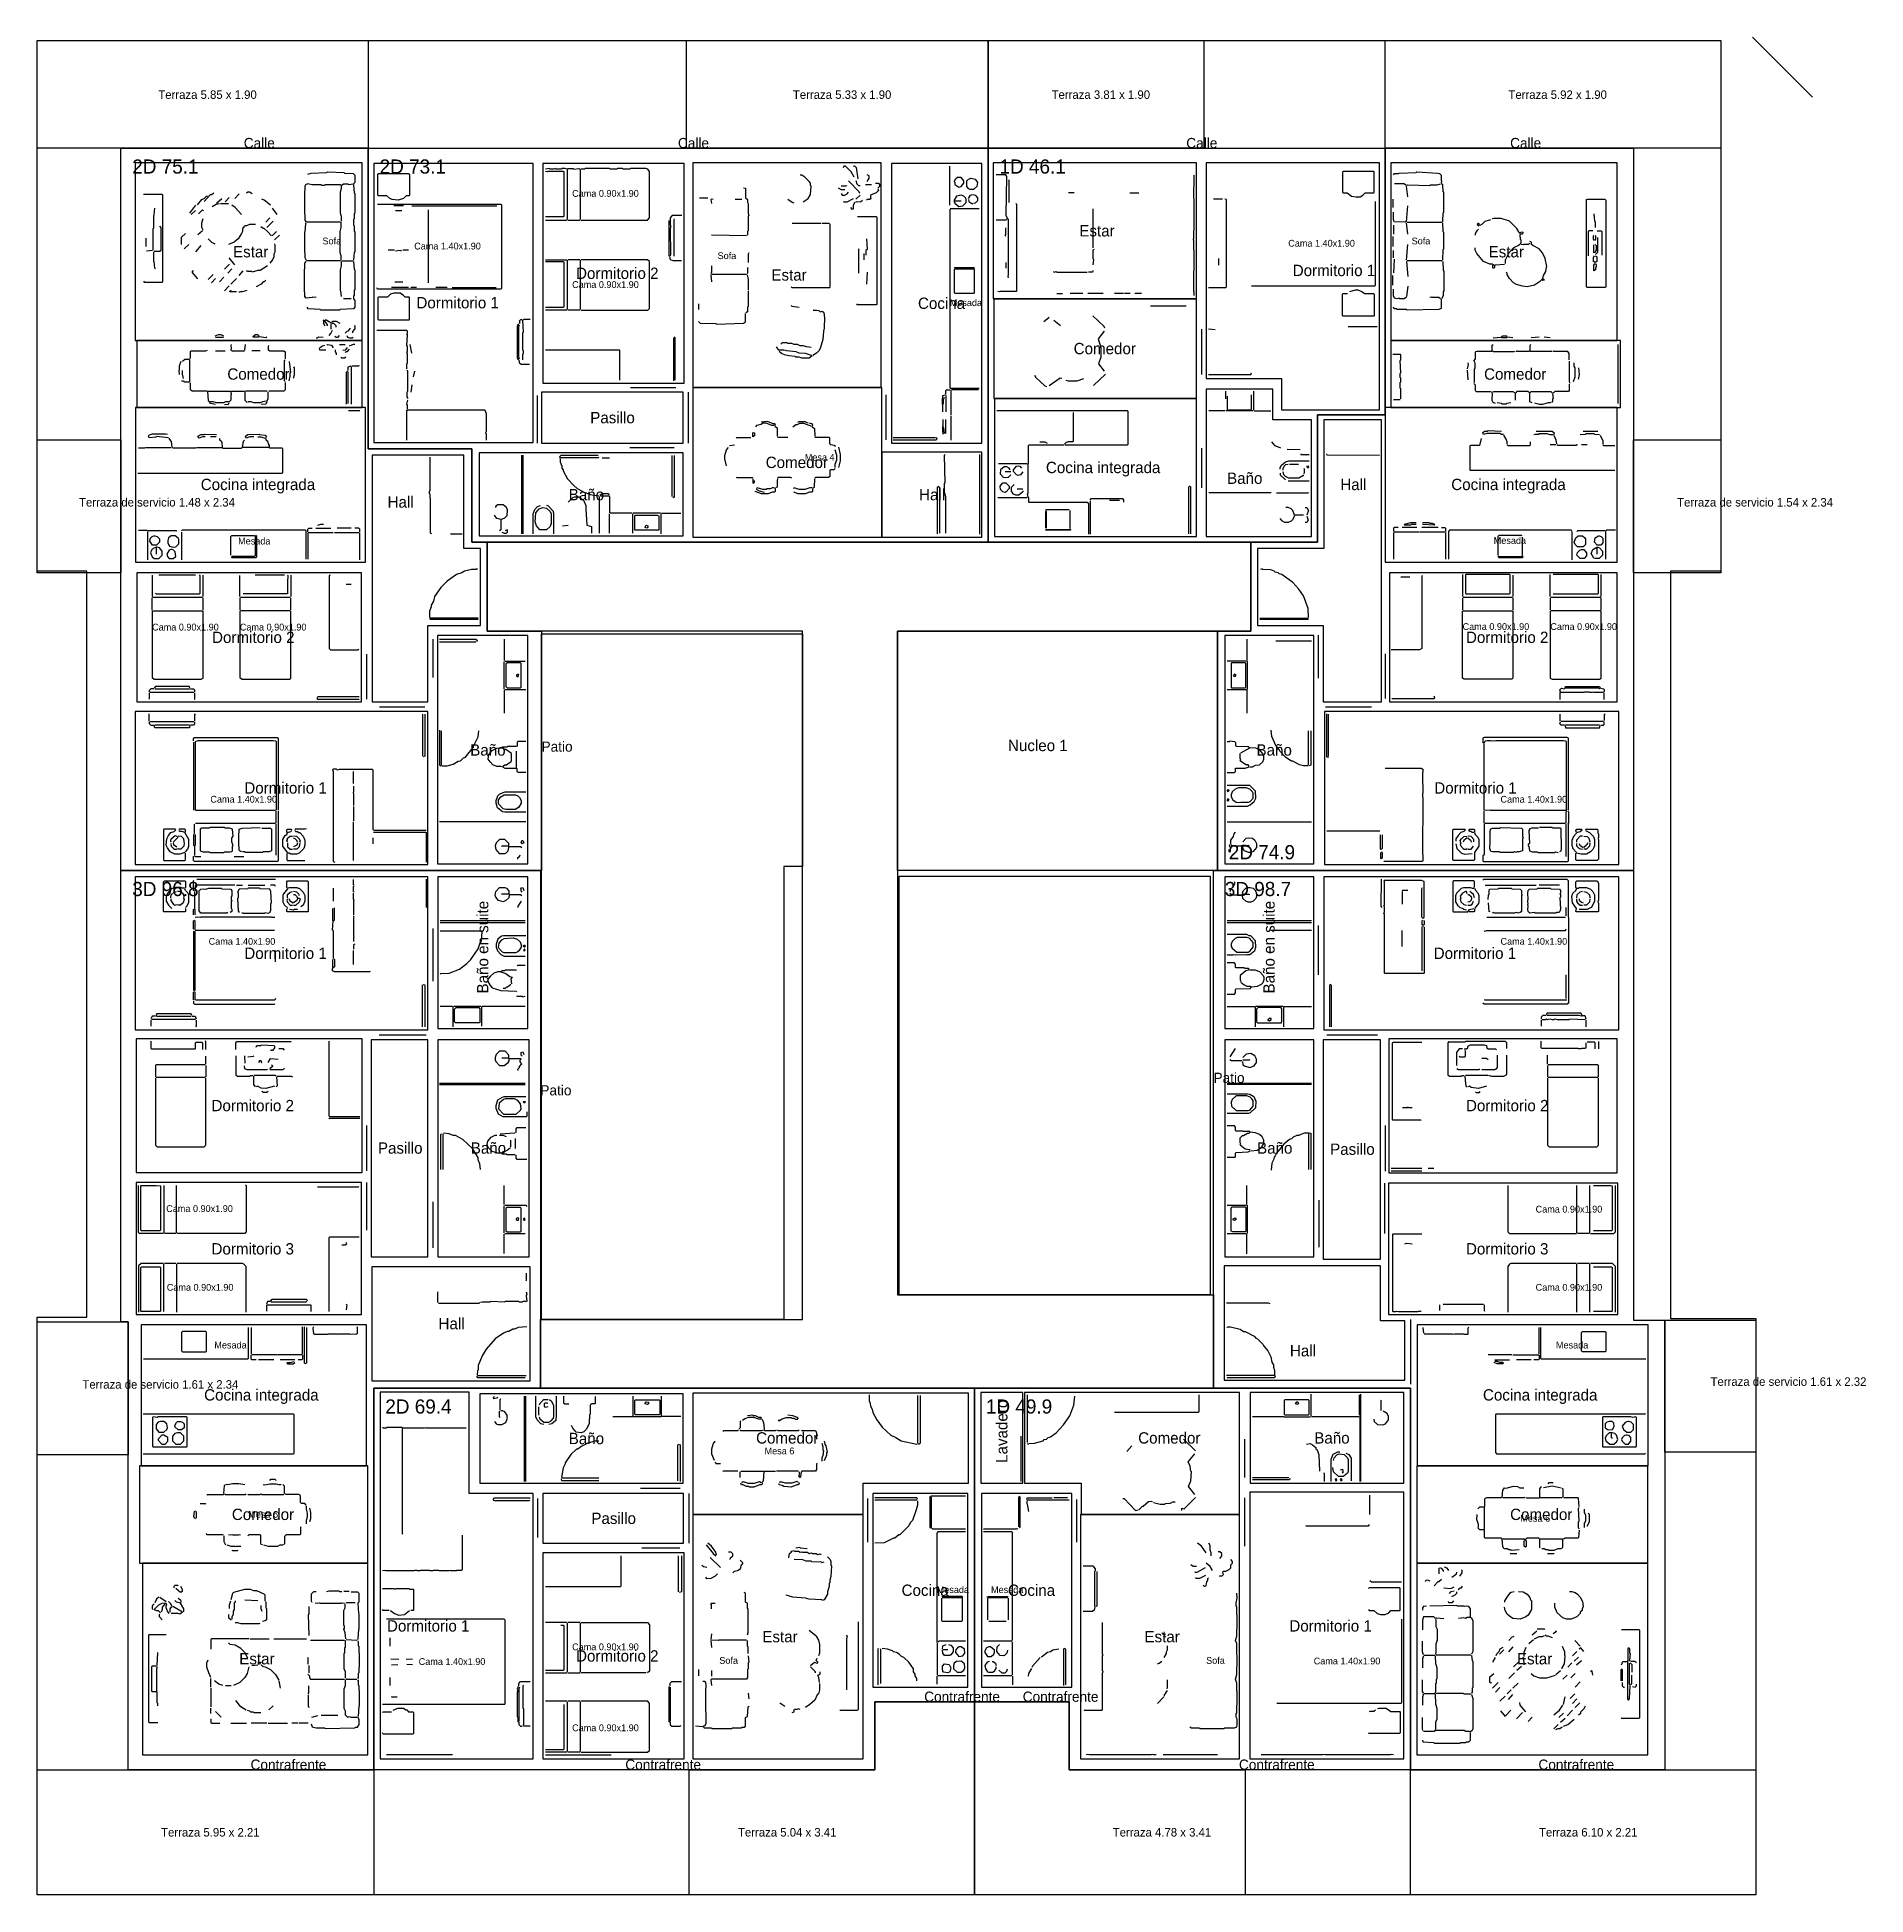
# Model space of a CAD drawing. Header units: metres. Extents: x 0 to 142, y 0 to 33.
# Drawn here: x 0 to 32.3, y 0 to 32.81 of the extents above; entities that cross this region are included whole.
import ezdxf

# ---------------------------------------------------------------- set-up
doc = ezdxf.new("R2010")
doc.units = ezdxf.units.M
for name, color, linetype in [('Trazo_Cotas', 9, 'Continuous'), ('Trazo_Entrada', 1, 'Continuous'), ('Trazo_Equipamiento', 8, 'Continuous'), ('Trazo_Estancias', 3, 'Continuous'), ('Trazo_Fachada', 30, 'Continuous'), ('Trazo_Norte', 1, 'Continuous'), ('Trazo_Nucleos', 252, 'Continuous'), ('Trazo_Pasillo', 9, 'Continuous'), ('Trazo_Patios', 3, 'Continuous'), ('Trazo_Puertas', 1, 'Continuous'), ('Trazo_Terreno', 7, 'Continuous'), ('Trazo_Unidad', 7, 'Continuous'), ('Trazo_Ventanas', 5, 'Continuous')]:
    doc.layers.add(name, color=color, linetype=linetype)

msp = doc.modelspace()

# ---------------------------------------------------------------- texts
at = {"layer": 'Trazo_Cotas'}
for s, p in [('Terraza 5.85 x 1.90', (2.14, 31.72)), ('Terraza 5.33 x 1.90', (13.35, 31.72)), ('Terraza 3.81 x 1.90', (17.92, 31.72)), ('Terraza 5.92 x 1.90', (25.99, 31.72)), ('Terraza de servicio 1.48 x 2.34', (0.74, 24.52)), ('Terraza de servicio 1.54 x 2.34', (28.97, 24.52)), ('Terraza de servicio 1.61 x 2.34', (0.8, 8.94)), ('Terraza de servicio 1.61 x 2.32', (29.56, 8.99)), ('Terraza 5.95 x 2.21', (2.19, 1.03)), ('Terraza 5.04 x 3.41', (12.38, 1.03)), ('Terraza 4.78 x 3.41', (19, 1.03)), ('Terraza 6.10 x 2.21', (26.53, 1.03))]:
    msp.add_text(s, height=0.15, dxfattribs=at).set_placement(p)
at = {"layer": 'Trazo_Equipamiento', "color": 8}
for s, p in [('Cama 0.90x1.90', (9.45, 29.99)), ('Sofa', (5.04, 29.15)), ('Cama 1.40x1.90', (22.1, 29.11)), ('Sofa', (24.28, 29.15)), ('Cama 1.40x1.90', (6.66, 29.06)), ('Sofa', (12.02, 28.89)), ('Cama 0.90x1.90', (9.45, 28.38)), ('Mesada', (16.12, 28.06)), ('Mesa 4', (13.56, 25.33)), ('Mesada', (3.55, 23.85)), ('Mesada', (25.73, 23.86)), ('Cama 0.90x1.90', (2.03, 22.33)), ('Cama 0.90x1.90', (3.58, 22.33)), ('Cama 0.90x1.90', (25.18, 22.34)), ('Cama 0.90x1.90', (26.73, 22.34)), ('Cama 1.40x1.90', (3.06, 19.29)), ('Cama 1.40x1.90', (25.85, 19.29)), ('Cama 1.40x1.90', (3.03, 16.78)), ('Cama 1.40x1.90', (25.85, 16.78)), ('Cama 0.90x1.90', (2.28, 12.06)), ('Cama 0.90x1.90', (26.47, 12.05)), ('Cama 0.90x1.90', (2.29, 10.67)), ('Cama 0.90x1.90', (26.47, 10.67)), ('Mesada', (3.13, 9.65)), ('Mesada', (26.83, 9.65)), ('Mesa 6', (12.85, 7.78)), ('Mesa 6', (3.73, 6.66)), ('Mesa 6', (26.2, 6.59)), ('Mesada', (15.89, 5.33)), ('Mesada', (16.85, 5.33)), ('Cama 0.90x1.90', (9.45, 4.32)), ('Cama 1.40x1.90', (6.74, 4.06)), ('Sofa', (12.05, 4.08)), ('Sofa', (20.65, 4.08)), ('Cama 1.40x1.90', (22.55, 4.07)), ('Cama 0.90x1.90', (9.45, 2.89))]:
    msp.add_text(s, height=0.12, dxfattribs=at).set_placement(p)
at = {"layer": 'Trazo_Estancias', "color": 2}
for p in [(18.41, 29.29), (3.46, 28.92), (25.64, 28.92), (12.97, 28.51), (12.81, 4.46), (19.56, 4.46), (3.57, 4.07), (26.14, 4.07)]:
    msp.add_text('Estar', height=0.2, dxfattribs=at).set_placement(p)
at = {"layer": 'Trazo_Estancias', "color": 5}
for s, p in [('Dormitorio 2', (9.52, 28.54)), ('Dormitorio 1', (22.18, 28.59)), ('Dormitorio 1', (6.7, 28.02)), ('Dormitorio 2', (3.09, 22.11)), ('Dormitorio 2', (25.24, 22.11)), ('Dormitorio 1', (3.66, 19.45)), ('Dormitorio 1', (24.68, 19.45)), ('Dormitorio 1', (3.66, 16.53)), ('Dormitorio 1', (24.67, 16.53)), ('Dormitorio 2', (3.08, 13.84)), ('Dormitorio 2', (25.24, 13.84)), ('Dormitorio 3', (3.08, 11.31)), ('Dormitorio 3', (25.24, 11.31)), ('Dormitorio 1', (6.18, 4.65)), ('Dormitorio 1', (22.12, 4.65)), ('Dormitorio 2', (9.52, 4.12))]:
    msp.add_text(s, height=0.2, dxfattribs=at).set_placement(p)
at = {"layer": 'Trazo_Estancias', "color": 30}
for s, p in [('Cocina', (15.56, 28.01)), ('Cocina integrada', (17.82, 25.11)), ('Cocina integrada', (2.89, 24.81)), ('Cocina integrada', (24.98, 24.81)), ('Cocina integrada', (2.95, 8.73)), ('Cocina integrada', (25.54, 8.73)), ('Cocina', (15.27, 5.28)), ('Cocina', (17.15, 5.28))]:
    msp.add_text(s, height=0.2, dxfattribs=at).set_placement(p)
at = {"layer": 'Trazo_Estancias', "color": 40}
for p in [(18.31, 27.21), (3.36, 26.76), (25.56, 26.76), (12.87, 25.2), (12.7, 7.97), (19.45, 7.97), (3.44, 6.62), (26.02, 6.62)]:
    msp.add_text('Comedor', height=0.2, dxfattribs=at).set_placement(p)
at = {"layer": 'Trazo_Estancias', "color": 8}
for s, p in [('Pasillo', (9.77, 25.99)), ('Hall', (23.02, 24.81)), ('Hall', (6.19, 24.5)), ('Hall', (15.58, 24.63)), ('Pasillo', (6.02, 13.09)), ('Pasillo', (22.84, 13.07)), ('Hall', (7.09, 9.99)), ('Hall', (22.13, 9.51)), ('Pasillo', (9.79, 6.55))]:
    msp.add_text(s, height=0.2, dxfattribs=at).set_placement(p)
at = {"layer": 'Trazo_Estancias', "color": 4}
for p in [(21.02, 24.92), (9.39, 24.63), (7.65, 20.12), (21.54, 20.12), (7.66, 13.09), (21.55, 13.09), (9.39, 7.96), (22.56, 7.97)]:
    msp.add_text('Baño', height=0.2, dxfattribs=at).set_placement(p)
for p in [(7.97, 15.92), (21.86, 15.92)]:
    msp.add_text('Baño en suite', height=0.2, rotation=90, dxfattribs=at).set_placement(p)
at = {"layer": 'Trazo_Estancias', "color": 6}
msp.add_text('Lavadero', height=0.2, rotation=90, dxfattribs=at).set_placement((17.14, 7.63))
at = {"layer": 'Trazo_Fachada'}
for s, p in [('Calle', (3.65, 30.85)), ('Calle', (11.32, 30.85)), ('Calle', (20.3, 30.85)), ('Calle', (26.02, 30.85)), ('Patio', (8.91, 20.19)), ('Patio', (20.78, 14.34)), ('Patio', (8.89, 14.12)), ('Contrafrente', (15.67, 3.41)), ('Contrafrente', (17.41, 3.41)), ('Contrafrente', (3.77, 2.21)), ('Contrafrente', (10.39, 2.21)), ('Contrafrente', (21.23, 2.21)), ('Contrafrente', (26.52, 2.21))]:
    msp.add_text(s, height=0.18, dxfattribs=at).set_placement(p)
at = {"layer": 'Trazo_Nucleos'}
msp.add_text('Nucleo 1', height=0.2, dxfattribs=at).set_placement((17.15, 20.2))
at = {"layer": 'Trazo_Unidad'}
for s, p in [('2D 75.1', (1.68, 30.4)), ('2D 73.1', (6.05, 30.4)), ('1D 46.1', (17, 30.4)), ('2D 74.9', (21.05, 18.29)), ('3D 96.8', (1.68, 17.64)), ('3D 98.7', (20.98, 17.64)), ('2D 69.4', (6.15, 8.5)), ('1D 49.9', (16.76, 8.5))]:
    msp.add_text(s, height=0.25, dxfattribs=at).set_placement(p)

# ---------------------------------------------------------------- linework, layer by layer
at = {"layer": 'Trazo_Cotas'}
for points in [[(0, 32.75), (5.85, 32.75), (5.85, 30.85), (0, 30.85)], [(11.47, 32.75), (16.8, 32.75), (16.8, 30.85), (11.47, 30.85)], [(16.8, 32.75), (20.61, 32.75), (20.61, 30.85), (16.8, 30.85)], [(23.81, 32.75), (29.74, 32.75), (29.74, 30.85), (23.81, 30.85)], [(0, 25.7), (1.48, 25.7), (1.48, 23.35), (0, 23.35)], [(28.2, 25.7), (29.74, 25.7), (29.74, 23.35), (28.2, 23.35)], [(0, 10.12), (1.61, 10.12), (1.61, 7.77), (0, 7.77)], [(28.75, 10.15), (30.36, 10.15), (30.36, 7.82), (28.75, 7.82)], [(11.52, 2.21), (14.8, 2.21), (14.8, 3.41), (16.56, 3.41), (16.56, 0), (11.52, 0)], [(16.56, 3.41), (18.23, 3.41), (18.23, 2.21), (21.34, 2.21), (21.34, 0), (16.56, 0)], [(0, 2.21), (5.95, 2.21), (5.95, 0), (0, 0)], [(24.26, 2.21), (30.36, 2.21), (30.36, 0), (24.26, 0)]]:
    msp.add_lwpolyline(points, close=True, dxfattribs=at)
at = {"layer": 'Trazo_Entrada'}
for p, q in [((15.04, 23.89), (15.93, 23.89)), ((19.48, 23.89), (20.38, 23.89)), ((7.95, 23.4), (7.95, 22.52)), ((21.44, 23.41), (21.44, 22.52)), ((8.89, 10.03), (8.89, 9.16)), ((20.78, 10.03), (20.78, 9.16)), ((14.69, 8.95), (15.56, 8.95)), ((17.47, 8.95), (18.29, 8.95))]:
    msp.add_line(p, q, dxfattribs=at)
at = {"layer": 'Trazo_Equipamiento', "color": 8}
for p, q in [((16.12, 29.84), (16.12, 30.53)), ((16.21, 29.92), (16.32, 29.92)), ((16.64, 29.78), (16.13, 29.78)), ((16.21, 28.72), (16.55, 28.72)), ((16.63, 26.58), (16.15, 26.58)), ((16.05, 26.48), (16.05, 26.19)), ((16.14, 26.57), (16.14, 26.14)), ((20.99, 26.56), (20.99, 26.42)), ((21.49, 26.22), (21.49, 26.56)), ((5.7, 26.21), (5.5, 26.21)), ((16.05, 25.81), (16.05, 26.06)), ((16.14, 26.12), (16.14, 25.69)), ((20.98, 26.21), (20.7, 26.21)), ((21.48, 26.21), (21, 26.21)), ((21.5, 26.21), (21.79, 26.21)), ((3.16, 25.75), (3.06, 25.75)), ((15.12, 25.74), (15.87, 25.74)), ((26.83, 25.61), (26.73, 25.61)), ((27.38, 25.61), (27.28, 25.61)), ((27.31, 25.85), (27.57, 25.85)), ((1.92, 25.56), (2.37, 25.56)), ((2.82, 25.56), (3.26, 25.56)), ((4.09, 25.56), (3.63, 25.56)), ((8.56, 24.04), (8.56, 25.43)), ((8.58, 25.43), (8.58, 24.04)), ((9.98, 25.38), (10.11, 25.38)), ((11.22, 24.7), (11.22, 25.42)), ((22.31, 25.52), (22.08, 25.53)), ((22.12, 25.27), (22.28, 25.27)), ((17.2, 25.13), (17.1, 25.13)), ((22.47, 24.97), (22.1, 24.97)), ((9.93, 24.7), (9.93, 24.05)), ((9.95, 24.71), (10.09, 24.71)), ((17.31, 24.83), (17.41, 24.83)), ((18.6, 24.62), (18.6, 24.03)), ((18.94, 24.63), (19.12, 24.63)), ((20.34, 24.87), (20.34, 24.04)), ((21.8, 24.76), (20.7, 24.76)), ((10.11, 24.05), (10.11, 24.39)), ((10.51, 24.4), (10.12, 24.4)), ((10.52, 24.05), (10.52, 24.39)), ((11.01, 24.4), (10.53, 24.4)), ((11.02, 24.39), (11.02, 24.04)), ((11.03, 24.4), (11.37, 24.4)), ((18.25, 24.13), (18.25, 24.45)), ((22.37, 24.37), (22.22, 24.37)), ((1.95, 24.08), (1.95, 23.58)), ((2.55, 24.07), (2.55, 23.58)), ((4.78, 24.05), (4.78, 23.59)), ((4.79, 24.06), (5.23, 24.06)), ((4.92, 24.14), (5.19, 24.14)), ((5.25, 24.06), (5.69, 24.06)), ((5.55, 24.14), (5.3, 24.14)), ((5.7, 23.58), (5.7, 24.05)), ((9.28, 24.18), (9.38, 24.19)), ((23.96, 24.06), (23.96, 23.59)), ((24.42, 24.07), (23.97, 24.07)), ((24.37, 24.15), (24.11, 24.15)), ((24.87, 24.07), (24.43, 24.07)), ((24.75, 24.15), (24.46, 24.15)), ((24.88, 24.06), (24.88, 23.59)), ((26.24, 23.66), (26.24, 23.98)), ((27.11, 24.08), (27.11, 23.58)), ((27.71, 23.59), (27.71, 24.08)), ((2.11, 23.68), (2.11, 23.79)), ((27.56, 23.68), (27.56, 23.79)), ((7.11, 22.13), (7.75, 22.13)), ((8.25, 22.18), (8.25, 21.8)), ((21.37, 22.18), (21.37, 21.8)), ((21.88, 22.15), (22.51, 22.15)), ((8.25, 21.3), (8.25, 21.78)), ((8.26, 21.79), (8.62, 21.79)), ((21.36, 21.79), (21.02, 21.79)), ((8.25, 21.28), (8.25, 20.87)), ((8.26, 21.29), (8.63, 21.29)), ((21.02, 21.29), (21.36, 21.29)), ((21.37, 21.28), (21.37, 20.87)), ((7.14, 19.95), (7.14, 20.56)), ((22.46, 19.95), (22.46, 20.56)), ((8.38, 20.03), (8.38, 20.15)), ((8.47, 19.91), (8.47, 20.2)), ((21.26, 20.17), (21.42, 20.26)), ((8.63, 18.95), (7.11, 18.95)), ((21.02, 18.95), (22.51, 18.95)), ((8.62, 17.2), (7.12, 17.2)), ((8.62, 17.17), (7.12, 17.17)), ((22.51, 17.2), (21.02, 17.2)), ((22.51, 17.17), (21.02, 17.17)), ((7.85, 17.02), (7.12, 17.02)), ((22.51, 17.03), (21.79, 17.03)), ((7.34, 15.69), (7.12, 15.69)), ((7.35, 15.33), (7.35, 15.69)), ((7.84, 15.69), (7.36, 15.69)), ((7.85, 15.69), (7.85, 15.34)), ((8.62, 15.69), (7.86, 15.69)), ((21.02, 15.69), (21.51, 15.69)), ((21.52, 15.33), (21.52, 15.69)), ((22.01, 15.69), (21.53, 15.69)), ((22.02, 15.33), (22.02, 15.69)), ((22.03, 15.69), (22.51, 15.69)), ((8.32, 14.78), (8.21, 14.78)), ((21.16, 14.95), (21.07, 14.8)), ((8.62, 14.33), (7.11, 14.33)), ((7.11, 14.31), (8.62, 14.31)), ((22.51, 14.33), (21.02, 14.33)), ((22.51, 14.31), (21.02, 14.31)), ((8.18, 13.44), (8.44, 13.46)), ((7.17, 12.81), (7.17, 13.44)), ((8.36, 13.33), (8.36, 13.21)), ((8.45, 13.18), (8.45, 13.36)), ((22.46, 13.44), (22.46, 12.81)), ((8.25, 12.19), (8.25, 12.53)), ((21.37, 12.19), (21.37, 12.53)), ((8.25, 11.69), (8.25, 12.17)), ((21.02, 12.18), (21.36, 12.18)), ((8.25, 11.33), (8.25, 11.67)), ((8.26, 11.68), (8.62, 11.68)), ((21.02, 11.68), (21.36, 11.68)), ((21.37, 11.32), (21.37, 11.67)), ((3.78, 10.02), (3.78, 9.55)), ((4.69, 9.55), (4.69, 10.03)), ((24.48, 10.02), (24.49, 9.92)), ((26.53, 9.55), (26.53, 10.02)), ((26.05, 9.54), (25.63, 9.54)), ((26.07, 9.54), (26.52, 9.54)), ((4.18, 9.45), (3.91, 9.45)), ((4.55, 9.45), (4.29, 9.45)), ((25.75, 9.45), (26.01, 9.45)), ((26.39, 9.45), (26.13, 9.45)), ((8.61, 7.3), (8.61, 8.81)), ((8.63, 7.3), (8.63, 8.81)), ((8.86, 8.47), (8.86, 8.62)), ((10.53, 8.46), (10.53, 8.81)), ((11.03, 8.46), (11.03, 8.81)), ((22.5, 8.84), (22.5, 8.46)), ((23.38, 7.3), (23.38, 8.84)), ((10.17, 8.45), (10.52, 8.45)), ((11.37, 8.45), (11.04, 8.45)), ((22.51, 8.45), (23.36, 8.45)), ((23.37, 7.3), (23.37, 8.44)), ((11.31, 7.95), (11.31, 7.31)), ((17.38, 7.3), (17.38, 8.1)), ((9.92, 7.36), (9.27, 7.36)), ((21.47, 7.37), (22.11, 7.37)), ((15.54, 6.97), (14.8, 6.97)), ((15.79, 7.03), (15.79, 6.49)), ((17.34, 6.5), (17.34, 7.03)), ((18.23, 6.97), (17.49, 6.97)), ((18.2, 7.01), (17.96, 7.01)), ((15.99, 5.25), (16.33, 5.25)), ((16.8, 5.25), (17.14, 5.25)), ((16.79, 5.24), (16.79, 4.86)), ((17.15, 5.24), (17.15, 4.86)), ((17.12, 4.83), (16.81, 4.83)), ((15.9, 4.45), (15.9, 3.88)), ((16.09, 4.33), (16, 4.33)), ((17.22, 4.48), (16.72, 4.48)), ((17.23, 3.88), (17.23, 4.47)), ((15.89, 3.86), (15.89, 3.72)), ((16.4, 3.87), (15.91, 3.87)), ((17.22, 3.87), (16.72, 3.87)), ((17.23, 3.86), (17.23, 3.71))]:
    msp.add_line(p, q, dxfattribs=at)
at = {"layer": 'Trazo_Equipamiento', "color": 9}
for p, q in [((9.37, 29.59), (9.37, 30.47)), ((9.6, 29.59), (9.6, 30.47)), ((14.74, 30.2), (14.63, 30.2)), ((3.17, 29.88), (3.26, 29.96)), ((3.24, 29.87), (3.38, 29.87)), ((3.39, 29.98), (3.32, 29.9)), ((3.57, 30.04), (3.49, 29.96)), ((11.7, 29.97), (11.85, 29.97)), ((12.33, 29.95), (12.45, 29.95)), ((14.54, 30.02), (14.46, 29.95)), ((18.32, 30.06), (18.22, 30.06)), ((19.3, 30.06), (19.46, 30.06)), ((20.94, 29.95), (20.78, 29.95)), ((23.95, 29.95), (23.95, 29.8)), ((24.21, 29.99), (24.19, 30.18)), ((2.8, 29.84), (2.69, 29.7)), ((2.8, 29.75), (2.72, 29.68)), ((4.11, 29.62), (4.04, 29.54)), ((4.17, 29.56), (4.06, 29.45)), ((4.24, 29.68), (4.16, 29.79)), ((6.47, 29.83), (6.3, 29.83)), ((6.33, 29.75), (6.44, 29.75)), ((6.62, 29.83), (8.12, 29.83)), ((6.91, 29.76), (6.91, 28.47)), ((8.98, 29.58), (9.36, 29.58)), ((9.38, 29.58), (9.59, 29.58)), ((18.65, 29.78), (18.65, 29.09)), ((24.19, 29.55), (24.21, 29.83)), ((24.21, 29.33), (24.19, 29.53)), ((24.2, 29.54), (24.82, 29.54)), ((1.92, 29.26), (1.92, 29.11)), ((2.92, 29.39), (2.84, 29.32)), ((4.23, 29.38), (4.15, 29.3)), ((4.28, 29.31), (4.19, 29.23)), ((12.53, 29.3), (11.91, 29.31)), ((13.85, 29.52), (13.34, 29.52)), ((23.95, 29.29), (23.95, 29.11)), ((23.96, 29.49), (23.96, 29.33)), ((2.04, 29.04), (1.93, 29.03)), ((2.6, 29.07), (2.68, 29.15)), ((2.89, 29.13), (2.8, 29.02)), ((3.49, 28.79), (3.39, 28.91)), ((6.31, 29.05), (6.2, 29.05)), ((6.56, 29.05), (6.46, 29.05)), ((8.98, 28.88), (9.36, 28.88)), ((9.59, 28.88), (9.38, 28.88)), ((14.61, 28.88), (14.61, 28.99)), ((20.87, 28.9), (20.87, 28.78)), ((23.96, 28.91), (23.96, 29.04)), ((23.97, 28.89), (23.96, 28.65)), ((24.19, 28.87), (24.21, 29.15)), ((3.02, 28.53), (3.11, 28.62)), ((3.15, 28.55), (3.08, 28.47)), ((3.22, 28.49), (3.3, 28.57)), ((3.31, 28.71), (3.4, 28.8)), ((3.37, 28.64), (3.44, 28.72)), ((3.52, 28.55), (3.42, 28.45)), ((3.57, 28.6), (3.64, 28.68)), ((5.36, 28.86), (4.76, 28.86)), ((5.38, 28.86), (5.58, 28.86)), ((9.37, 28), (9.37, 28.87)), ((9.6, 28), (9.6, 28.87)), ((11.9, 28.61), (11.91, 28.49)), ((12.53, 28.62), (11.91, 28.62)), ((14.66, 28.66), (14.65, 28.45)), ((17.11, 28.83), (17.11, 28.73)), ((23.95, 28.43), (23.95, 28.6)), ((24.19, 28.85), (24.21, 28.58)), ((24.82, 28.86), (24.2, 28.86)), ((3.39, 28.42), (3.31, 28.33)), ((6.56, 28.39), (6.26, 28.39)), ((6.46, 28.48), (6.32, 28.48)), ((6.7, 28.39), (6.6, 28.39)), ((7.24, 28.39), (7.04, 28.39)), ((7.33, 28.39), (8.11, 28.39)), ((18.01, 28.28), (18.11, 28.28)), ((18.47, 28.28), (18.25, 28.28)), ((18.83, 28.28), (18.56, 28.28)), ((19.19, 28.28), (19.03, 28.28)), ((19.31, 28.28), (19.21, 28.28)), ((19.51, 28.28), (19.39, 28.28)), ((24.21, 28.41), (24.19, 28.23)), ((5.55, 28.19), (5.41, 28.19)), ((9.36, 27.99), (8.98, 27.99)), ((9.59, 27.99), (9.38, 27.99)), ((11.68, 28.1), (11.68, 28)), ((20.3, 28.06), (19.67, 28.06)), ((17.88, 27.86), (17.78, 27.78)), ((17.96, 27.81), (18.08, 27.72)), ((20.81, 27.64), (20.69, 27.65)), ((23.16, 27.7), (23.67, 27.7)), ((3.15, 27.51), (3.29, 27.51)), ((3.15, 27.27), (3.32, 27.27)), ((3.67, 27.28), (3.68, 27.38)), ((3.94, 27.27), (3.79, 27.27)), ((5.34, 27.38), (5.44, 27.38)), ((6.62, 27.23), (6.59, 27.38)), ((11.24, 27.5), (11.24, 26.74)), ((25.72, 27.5), (25.86, 27.51)), ((26.07, 27.5), (25.98, 27.51)), ((26.53, 27.51), (26.39, 27.5)), ((26.73, 27.5), (26.62, 27.51)), ((27.93, 26.34), (27.93, 27.38)), ((5.55, 26.99), (5.55, 26.33)), ((6.65, 26.81), (6.67, 26.91)), ((25.26, 26.93), (25.27, 26.76)), ((5.49, 26.9), (5.49, 26.34)), ((6.62, 26.67), (6.6, 26.54)), ((18.87, 26.86), (18.66, 26.66)), ((26.11, 26.52), (26.11, 26.4)), ((12.23, 25.6), (12.32, 25.61)), ((16.65, 24.03), (16.65, 25.44)), ((15.9, 24.87), (15.9, 24.04)), ((7.51, 24.03), (7.3, 24.03)), ((2.03, 23.31), (2.03, 22.93)), ((2.8, 23.31), (2.15, 23.31)), ((2.93, 22.93), (2.93, 23.31)), ((3.58, 22.93), (3.58, 23.3)), ((4.37, 23.31), (3.85, 23.31)), ((4.48, 23.31), (4.48, 22.93)), ((25.18, 23.32), (25.18, 22.93)), ((26.07, 23.31), (26.07, 22.93)), ((26.73, 22.93), (26.73, 23.32)), ((27.63, 22.93), (27.63, 23.32)), ((5.55, 23.14), (5.46, 23.14)), ((24.25, 23.27), (24.09, 23.27)), ((2.03, 22.69), (2.03, 22.91)), ((2.04, 22.92), (2.92, 22.92)), ((2.04, 22.68), (2.92, 22.68)), ((2.93, 22.69), (2.93, 22.91)), ((3.58, 22.91), (3.58, 22.69)), ((3.59, 22.92), (4.47, 22.92)), ((4.47, 22.68), (3.59, 22.68)), ((4.48, 22.69), (4.48, 22.91)), ((25.18, 22.91), (25.18, 22.69)), ((25.19, 22.92), (26.06, 22.92)), ((25.19, 22.68), (26.06, 22.68)), ((26.07, 22.91), (26.07, 22.69)), ((26.73, 22.91), (26.73, 22.69)), ((26.74, 22.92), (27.62, 22.92)), ((27.62, 22.68), (26.74, 22.68)), ((27.63, 22.69), (27.63, 22.91)), ((7.79, 22.55), (6.94, 22.55)), ((21.6, 22.55), (22.45, 22.55)), ((1.98, 21.23), (1.98, 21.12)), ((1.99, 21.24), (2.77, 21.24)), ((2.08, 21.3), (2.69, 21.3)), ((2.78, 21.23), (2.78, 21.11)), ((5.69, 21.16), (4.95, 21.16)), ((27.68, 21.11), (27.68, 21.23)), ((1.98, 20.73), (1.98, 20.86)), ((2.77, 20.72), (1.99, 20.72)), ((6.81, 20.85), (6.81, 20.11)), ((22.81, 20.11), (22.81, 20.85)), ((26.92, 20.73), (27.67, 20.73)), ((2.69, 20.66), (2.08, 20.66)), ((2.76, 20.36), (2.76, 19.16)), ((2.79, 20.36), (2.79, 19.16)), ((27.6, 20.66), (27, 20.66)), ((25.56, 19.16), (25.56, 20.33)), ((4.21, 19.15), (2.8, 19.15)), ((4.22, 18.93), (4.22, 19.14)), ((5.59, 19.22), (5.59, 18.97)), ((25.56, 18.93), (25.56, 19.14)), ((2.78, 18.74), (2.78, 18.91)), ((4.21, 18.92), (2.8, 18.92)), ((4.22, 18.36), (4.22, 18.91)), ((5.59, 18.27), (5.59, 18.95)), ((6.87, 18.8), (5.94, 18.8)), ((22.78, 18.79), (23.72, 18.79)), ((27, 18.92), (25.57, 18.92)), ((27.01, 18.34), (27.01, 18.91)), ((2.78, 18.52), (2.78, 18.36)), ((5.93, 18.67), (5.93, 18.56)), ((3.48, 18.34), (3.65, 18.34)), ((2.78, 17.72), (2.78, 17.42)), ((4.21, 17.93), (2.82, 17.93)), ((3.52, 17.83), (3.63, 17.83)), ((3.73, 17.83), (4.02, 17.83)), ((5.23, 17.78), (5.23, 17.55)), ((6.87, 17.94), (6.87, 17.44)), ((24.11, 17.72), (24.11, 17.5)), ((25.58, 17.83), (26.48, 17.83)), ((26.89, 17.83), (26.53, 17.83)), ((27.01, 17.29), (27.01, 17.44)), ((25.61, 17.27), (27, 17.27)), ((4.19, 17.03), (2.79, 17.03)), ((5.23, 17.03), (5.23, 16.54)), ((24.11, 16.75), (24.11, 17.03)), ((4.21, 16.48), (4.21, 16.68)), ((5.59, 16.43), (5.59, 16.68)), ((27.01, 15.83), (27.01, 16.25)), ((6.81, 15.33), (6.81, 16.07)), ((22.86, 16.07), (22.86, 15.33)), ((2.01, 15.45), (2.01, 15.34)), ((2.8, 15.46), (2.02, 15.46)), ((2.11, 15.52), (2.72, 15.52)), ((26.57, 15.45), (26.57, 15.34)), ((27.36, 15.45), (27.36, 15.33)), ((2.98, 14.67), (2.98, 14.81)), ((3.66, 14.82), (3.67, 14.69)), ((26.68, 14.67), (26.68, 14.83)), ((27.58, 15.07), (27.58, 14.94)), ((2.1, 14.44), (2.97, 14.44)), ((2.98, 14.65), (2.98, 14.45)), ((26.68, 14.65), (26.68, 14.45)), ((26.69, 14.44), (27.57, 14.44)), ((24.46, 12.83), (23.92, 12.83)), ((24.67, 12.83), (24.57, 12.83)), ((2.24, 12.53), (2.24, 11.69)), ((2.46, 11.69), (2.46, 12.53)), ((23.92, 12.79), (24.46, 12.79)), ((27.2, 11.69), (27.2, 12.53)), ((27.43, 11.69), (27.43, 12.53)), ((2.45, 11.68), (2.25, 11.68)), ((27.42, 11.68), (27.21, 11.68)), ((2.24, 10.3), (2.24, 11.14)), ((2.45, 11.15), (2.25, 11.15)), ((2.46, 11.14), (2.46, 10.29)), ((27.2, 10.29), (27.2, 11.14)), ((27.42, 11.15), (27.21, 11.15)), ((27.43, 10.29), (27.43, 11.14)), ((7.08, 10.46), (7.08, 10.65)), ((4.05, 10.42), (4.05, 10.31)), ((4.06, 10.42), (4.83, 10.42)), ((4.84, 10.3), (4.84, 10.42)), ((24.78, 10.32), (24.78, 10.42)), ((24.84, 10.43), (25.55, 10.43)), ((7.78, 9.17), (8.64, 9.17)), ((21.85, 9.17), (21.01, 9.17)), ((15.55, 8.82), (15.55, 7.97)), ((17.49, 8.83), (17.49, 7.99)), ((19.34, 7.93), (19.25, 7.83)), ((20.25, 8.05), (20.46, 7.84)), ((12.42, 7.37), (12.42, 7.47)), ((13.45, 7.48), (13.06, 7.48)), ((23.54, 6.72), (23.54, 7.06)), ((2.81, 6.77), (2.81, 6.65)), ((11.33, 5.35), (11.33, 5.99)), ((12.07, 5.78), (11.89, 5.96)), ((26.02, 6.03), (26.14, 6.03)), ((26.68, 6.03), (26.8, 6.03)), ((24.76, 5.77), (24.76, 5.67)), ((2.17, 5.26), (2.28, 5.18)), ((2.53, 5.34), (2.45, 5.41)), ((5.51, 5.36), (5.42, 5.36)), ((3.67, 5.21), (3.9, 5.2)), ((9.36, 4.81), (8.98, 4.81)), ((9.37, 3.93), (9.37, 4.8)), ((9.59, 4.81), (9.38, 4.81)), ((9.6, 3.93), (9.6, 4.8)), ((11.91, 4.61), (11.9, 4.51)), ((13.76, 4.57), (13.64, 4.67)), ((19.94, 4.55), (19.87, 4.63)), ((26.41, 4.59), (26.49, 4.66)), ((2.12, 4.05), (2.13, 4.28)), ((3.76, 4.52), (4.1, 4.52)), ((4.18, 4.52), (4.76, 4.52)), ((4.83, 4.5), (5.43, 4.5)), ((5.46, 4.51), (5.65, 4.5)), ((6.23, 4.54), (6.23, 4.39)), ((11.9, 4.49), (11.91, 4.37)), ((25.83, 4.25), (25.91, 4.33)), ((26.07, 4.38), (25.99, 4.29)), ((26.35, 4.44), (26.43, 4.51)), ((27.12, 4.22), (27.2, 4.3)), ((27.16, 4.49), (27.26, 4.39)), ((3.79, 4.05), (3.9, 4.06)), ((4.8, 4.05), (4.8, 3.92)), ((6.25, 4.17), (6.39, 4.16)), ((6.26, 4.06), (6.37, 4.07)), ((6.52, 4.16), (6.63, 4.17)), ((6.63, 4.06), (6.53, 4.07)), ((11.68, 3.98), (11.68, 3.87)), ((11.91, 3.96), (11.91, 3.86)), ((24.69, 4.23), (24.5, 4.23)), ((24.71, 4.24), (25.33, 4.24)), ((26.18, 4.12), (26.08, 4.03)), ((26.14, 3.97), (26.22, 4.04)), ((26.83, 3.89), (26.91, 3.96)), ((27.11, 4.1), (27.04, 4.02)), ((27.23, 4.2), (27.15, 4.13)), ((27.19, 4.06), (27.28, 4.14)), ((27.98, 3.78), (27.98, 3.98)), ((3.07, 3.67), (3.07, 3.82)), ((3.07, 3.65), (3.07, 3.32)), ((3.43, 3.69), (3.33, 3.69)), ((4.27, 3.78), (4.29, 3.65)), ((6.23, 3.84), (6.23, 3.7)), ((8.98, 3.92), (9.36, 3.92)), ((9.38, 3.92), (9.59, 3.92)), ((10.76, 3.92), (9.61, 3.92)), ((11.18, 3.67), (11.18, 3.06)), ((25.71, 3.65), (25.81, 3.75)), ((25.76, 3.58), (25.84, 3.66)), ((26.04, 3.62), (25.97, 3.55)), ((26.1, 3.92), (26, 3.82)), ((26.07, 3.65), (26.16, 3.74)), ((26.95, 3.81), (27.03, 3.88)), ((27.09, 3.83), (27.17, 3.91)), ((27.26, 3.76), (27.17, 3.67)), ((3.07, 3.2), (3.07, 3.3)), ((4.09, 3.27), (4.17, 3.34)), ((9.36, 3.42), (8.98, 3.42)), ((9.37, 2.53), (9.37, 3.41)), ((9.59, 3.42), (9.38, 3.42)), ((9.6, 2.53), (9.6, 3.41)), ((13.12, 3.39), (13.21, 3.33)), ((19.79, 3.38), (19.9, 3.5)), ((25.93, 3.51), (25.84, 3.42)), ((25.99, 3.45), (26.07, 3.54)), ((26.96, 3.36), (26.99, 3.5)), ((27.08, 3.47), (27.16, 3.55)), ((27.12, 3.38), (27.2, 3.46)), ((27.17, 3.31), (27.25, 3.39)), ((3.25, 3.14), (3.15, 3.24)), ((3.42, 3.03), (3.7, 3.03)), ((3.89, 3.03), (3.78, 3.03)), ((4.06, 3.03), (3.9, 3.03)), ((4.08, 3.03), (4.42, 3.03)), ((4.61, 3.03), (4.5, 3.03)), ((4.79, 3.03), (4.63, 3.03)), ((4.85, 3.14), (4.96, 3.17)), ((5.31, 3.17), (5.02, 3.17)), ((8.71, 2.98), (8.59, 2.98)), ((11.76, 2.97), (11.63, 2.98)), ((25.85, 3.25), (25.93, 3.15)), ((25.94, 3.16), (26.03, 3.26)), ((26.24, 3.22), (26.13, 3.11)), ((26.41, 3.14), (26.34, 3.06)), ((26.79, 2.93), (26.87, 3.01)), ((26.88, 3.13), (26.96, 3.21)), ((26.91, 3.05), (26.99, 3.12)), ((27.03, 3.16), (27.12, 3.26)), ((7.34, 2.47), (6.17, 2.47)), ((9.36, 2.52), (8.98, 2.52)), ((8.98, 2.47), (10.14, 2.47)), ((9.59, 2.52), (9.38, 2.52)), ((20.85, 2.47), (19.89, 2.47))]:
    msp.add_line(p, q, dxfattribs=at)
for points in [[(14.43, 30.34), (14.38, 30.43), (14.28, 30.53), (14.25, 30.53), (14.24, 30.5)], [(14.42, 30.53), (14.44, 30.54), (14.47, 30.51), (14.5, 30.31)], [(5.37, 30.19), (5.36, 30.2), (5.09, 30.2), (5.08, 30.19), (5.03, 30.19), (5.02, 30.2), (4.85, 30.2), (4.78, 30.22), (4.74, 30.2), (4.73, 30.18), (4.73, 30.1), (4.72, 30.09), (4.72, 29.69), (4.73, 29.68), (4.73, 29.58), (4.75, 29.55)], [(4.78, 30.39), (4.84, 30.41), (5.12, 30.42), (5.13, 30.43), (5.42, 30.42), (5.43, 30.41), (5.58, 30.4), (5.61, 30.37), (5.61, 30.24), (5.59, 30.22)], [(5.37, 30.19), (5.37, 30.13), (5.35, 30.07), (5.35, 29.71), (5.37, 29.65), (5.37, 29.56)], [(5.37, 30.19), (5.41, 30.22), (5.49, 30.22), (5.5, 30.21), (5.58, 30.22)], [(5.59, 30.21), (5.6, 30.06), (5.61, 30.05), (5.61, 29.7), (5.6, 29.69), (5.6, 29.6), (5.59, 29.59), (5.59, 29.49), (5.6, 29.48), (5.6, 29.38), (5.61, 29.38), (5.61, 29.02), (5.6, 29.01), (5.59, 28.87)], [(9.36, 30.48), (9.32, 30.49), (9.27, 30.49), (9.26, 30.48), (9.16, 30.48), (9.15, 30.49), (9.12, 30.48), (9.06, 30.48), (9.05, 30.49), (8.98, 30.48)], [(8.98, 29.64), (9.3, 29.64), (9.31, 29.65), (9.31, 30.43), (9.3, 30.44), (9.02, 30.44), (9.01, 30.43), (8.98, 30.44)], [(9.37, 30.48), (9.38, 30.49), (9.47, 30.49), (9.48, 30.48), (9.57, 30.49), (9.59, 30.48)], [(9.61, 29.58), (10.78, 29.58), (10.82, 29.62), (10.82, 30.44), (10.79, 30.48), (10.75, 30.49), (10.48, 30.49), (10.47, 30.48), (10.35, 30.48), (10.34, 30.49), (10.25, 30.49), (10.24, 30.48), (10.12, 30.48), (10.11, 30.49), (9.68, 30.49), (9.67, 30.48), (9.61, 30.48)], [(13.53, 29.9), (13.62, 29.96), (13.66, 30.03), (13.67, 30.18), (13.66, 30.19), (13.66, 30.23), (13.64, 30.26), (13.56, 30.34), (13.51, 30.37), (13.48, 30.37)], [(14.3, 30.19), (14.29, 30.18), (14.2, 30.18)], [(14.53, 30.05), (14.52, 30.08), (14.33, 30.27)], [(14.46, 30.28), (14.48, 30.22), (14.51, 30.19), (14.54, 30.19)], [(14.66, 30.26), (14.7, 30.32), (14.7, 30.36), (14.66, 30.38)], [(14.81, 30.23), (14.86, 30.23), (14.88, 30.21), (14.88, 30.17), (14.85, 30.14)], [(17.14, 29.61), (17.12, 29.66), (17.13, 30.35), (17.11, 30.38), (16.94, 30.38)], [(17.17, 29.89), (17.17, 30.28), (17.16, 30.29)], [(20.44, 28.25), (20.44, 28.31), (20.43, 28.32), (20.44, 29.04), (20.43, 29.05), (20.43, 29.22), (20.42, 29.23), (20.43, 29.25), (20.43, 29.39), (20.44, 29.4), (20.44, 29.95), (20.43, 29.96), (20.44, 30.36), (20.43, 30.37)], [(23.96, 30.38), (23.98, 30.4), (24.05, 30.4), (24.06, 30.41), (24.36, 30.42), (24.37, 30.43), (24.74, 30.41), (24.77, 30.4), (24.8, 30.37), (24.8, 30.28), (24.81, 30.27), (24.8, 30.23)], [(24.19, 30.19), (24.14, 30.22), (23.98, 30.22)], [(24.2, 30.19), (24.21, 30.2), (24.6, 30.19), (24.61, 30.2), (24.73, 30.2), (24.79, 30.22)], [(24.83, 29.55), (24.84, 29.71), (24.85, 29.72), (24.85, 30.07), (24.84, 30.08), (24.83, 30.2), (24.81, 30.22)], [(1.88, 28.5), (1.89, 28.48), (2.21, 28.48), (2.22, 28.49), (2.22, 30.02), (2.21, 30.03), (1.88, 30.03)], [(2.83, 29.85), (2.91, 29.94), (2.95, 29.96), (2.99, 30), (3.01, 30)], [(2.95, 29.91), (3.06, 30.03), (3.08, 30.03), (3.12, 30.06)], [(3.09, 29.82), (3.16, 29.86), (3.22, 29.87)], [(3.7, 30.06), (3.72, 30.08), (3.75, 30.08), (3.8, 30.05)], [(4.12, 29.84), (4.01, 29.93), (3.97, 29.95)], [(6.01, 29.86), (8.19, 29.86), (8.2, 29.85), (8.2, 28.37), (8.19, 28.36), (6.01, 28.36), (6, 28.38)], [(11.94, 29.95), (11.9, 29.94), (11.91, 29.87)], [(12.48, 30.15), (12.51, 30.14), (12.51, 29.98)], [(12.51, 29.97), (12.55, 29.94), (12.55, 29.89), (12.56, 29.88)], [(12.56, 29.87), (12.56, 29.7), (12.57, 29.66), (12.56, 29.65), (12.56, 29.39), (12.55, 29.38), (12.55, 29.32), (12.54, 29.31)], [(13.37, 29.88), (13.34, 29.89), (13.26, 29.94)], [(14.15, 30.15), (14.2, 30.12), (14.27, 30.12)], [(14.2, 30.05), (14.22, 30.02), (14.27, 30.02), (14.31, 30.04), (14.33, 30.07)], [(14.24, 29.91), (14.25, 29.9), (14.31, 29.9), (14.42, 29.96)], [(14.37, 29.8), (14.39, 29.77), (14.42, 29.78), (14.42, 29.85), (14.45, 29.9)], [(14.46, 29.91), (14.47, 29.9), (14.55, 29.91), (14.58, 29.93)], [(14.85, 30.13), (14.86, 30.1), (14.82, 30.06), (14.72, 30.02), (14.72, 29.97), (14.73, 29.96), (14.71, 29.94), (14.66, 29.94), (14.65, 29.93)], [(17.29, 29.87), (17.3, 29.86), (17.3, 28.32), (17.01, 28.32), (17, 28.31), (16.97, 28.32)], [(20.69, 28.39), (21, 28.39), (21.01, 28.4), (21.01, 29.94), (20.98, 29.95)], [(21.45, 28.42), (23.63, 28.42), (23.64, 28.43), (23.64, 29.91)], [(2.05, 29.05), (2.05, 29.43), (2.06, 29.44), (2.06, 29.66), (2.07, 29.67), (2.08, 29.79)], [(2.85, 29.69), (2.92, 29.76), (2.94, 29.75)], [(2.93, 29.4), (2.91, 29.45), (2.91, 29.53), (2.93, 29.61)], [(3.61, 29.68), (3.5, 29.8), (3.44, 29.84)], [(4.75, 29.53), (4.74, 29.52), (4.73, 29.37), (4.72, 29.36), (4.72, 29.01), (4.73, 29), (4.73, 28.92), (4.75, 28.87)], [(5.36, 29.55), (5.35, 29.54), (4.76, 29.54)], [(5.37, 28.87), (5.37, 28.95), (5.35, 29), (5.35, 29.16), (5.34, 29.17), (5.35, 29.19), (5.35, 29.38), (5.37, 29.45), (5.37, 29.54)], [(11.16, 29.57), (11.16, 28.95), (11.17, 28.94)], [(11.39, 29.66), (11.22, 29.66), (11.18, 29.62), (11.18, 29.57), (11.19, 29.56), (11.18, 29.55), (11.18, 29.5), (11.19, 29.49), (11.19, 29.44), (11.18, 29.43), (11.19, 28.97), (11.18, 28.95)], [(11.25, 28.94), (11.25, 29.58), (11.26, 29.6)], [(14.49, 29.64), (14.82, 29.64), (14.83, 29.63), (14.83, 28.09), (14.82, 28.08), (14.49, 28.08), (14.48, 28.1)], [(17.14, 29.61), (17.11, 29.58), (16.94, 29.58)], [(17.16, 28.56), (17.15, 28.58), (17.16, 28.61), (17.16, 29.59), (17.14, 29.61)], [(23.97, 29.55), (23.96, 29.59), (23.96, 29.72)], [(24.18, 29.54), (24.14, 29.55), (23.98, 29.54)], [(24.83, 28.87), (24.84, 29.06), (24.85, 29.07), (24.85, 29.36), (24.84, 29.37), (24.83, 29.53)], [(25.49, 29.49), (25.53, 29.51), (25.58, 29.56), (25.68, 29.59)], [(26.18, 29.36), (26.14, 29.43), (26.01, 29.56), (25.86, 29.61), (25.73, 29.61), (25.7, 29.6)], [(27.5, 29.69), (27.51, 29.56), (27.52, 29.55), (27.52, 29.45)], [(2.07, 29.03), (2.17, 29.03), (2.19, 29.05), (2.19, 29.44), (2.17, 29.47)], [(2.55, 29.15), (2.55, 29.28), (2.62, 29.34)], [(3.02, 29.25), (3.08, 29.19), (3.14, 29.16)], [(3.65, 29.47), (3.65, 29.45), (3.63, 29.43), (3.63, 29.38), (3.61, 29.34), (3.55, 29.25), (3.48, 29.19), (3.38, 29.15)], [(3.86, 29.5), (3.75, 29.5), (3.7, 29.48), (3.66, 29.48)], [(4.14, 29.3), (4.07, 29.38), (4.01, 29.43), (3.99, 29.43), (3.95, 29.46)], [(13.32, 28.4), (13.33, 28.39), (14, 28.39), (14.01, 28.4), (14.01, 29.5), (13.99, 29.52), (13.87, 29.52)], [(14.65, 29.25), (14.66, 29.06), (14.64, 29.04), (14.64, 28.96)], [(17.11, 29.29), (17.1, 29.31), (17.11, 29.32), (17.11, 29.44)], [(25.46, 29.42), (25.43, 29.39), (25.4, 29.34), (25.4, 29.31)], [(26.19, 29.32), (26.2, 29.24), (26.21, 29.23), (26.21, 29.17), (26.2, 29.16)], [(27.48, 29.39), (27.41, 29.39), (27.4, 29.38), (27.4, 28.95)], [(27.51, 29.22), (27.49, 29.24), (27.49, 29.3), (27.5, 29.31)], [(27.52, 29.31), (27.53, 29.3), (27.53, 29.24), (27.51, 29.22)], [(27.53, 28.97), (27.57, 29.01), (27.57, 29.27)], [(27.56, 29.39), (27.63, 29.39), (27.64, 29.38), (27.64, 28.96)], [(2.09, 28.72), (2.08, 28.73), (2.07, 28.85), (2.06, 28.85), (2.06, 29.02)], [(4.19, 29.16), (4.2, 29.13), (4.2, 29.01), (4.18, 28.98), (4.18, 28.93), (4.16, 28.88), (4.11, 28.82)], [(6.44, 29.03), (6.41, 29.04), (6.33, 29.03)], [(9.61, 27.99), (10.79, 27.99), (10.82, 28.02), (10.82, 28.85), (10.78, 28.88), (9.61, 28.88)], [(11.38, 28.86), (11.24, 28.86), (11.2, 28.87), (11.18, 28.89), (11.18, 28.93)], [(12.57, 29), (12.56, 28.98), (12.56, 28.83)], [(14.52, 29.07), (14.51, 29.06), (14.51, 28.64)], [(18.67, 29.06), (18.65, 29.05), (18.65, 28.9), (18.66, 28.89), (18.65, 28.79)], [(25.72, 28.79), (25.71, 28.8), (25.66, 28.8), (25.55, 28.85), (25.43, 28.99), (25.4, 29.05), (25.4, 29.09)], [(26.19, 29.15), (26.17, 29.13), (26.08, 29.09), (25.99, 28.99), (25.93, 28.87), (25.93, 28.81)], [(26.36, 29.17), (26.35, 29.15), (26.26, 29.15), (26.25, 29.14), (26.21, 29.15)], [(26.6, 28.55), (26.61, 28.6), (26.65, 28.67), (26.66, 28.75), (26.67, 28.76), (26.64, 28.9), (26.59, 29), (26.53, 29.07), (26.42, 29.13), (26.4, 29.15), (26.4, 29.19), (26.37, 29.2)], [(27.5, 29.14), (27.49, 29.13), (27.49, 29.01), (27.5, 29)], [(27.52, 28.83), (27.49, 28.85), (27.49, 28.92), (27.51, 28.95)], [(27.52, 29.15), (27.54, 29.13), (27.54, 29.05), (27.51, 29)], [(27.53, 28.95), (27.55, 28.93), (27.55, 28.85), (27.52, 28.83)], [(2.84, 28.54), (2.74, 28.66), (2.76, 28.69)], [(4.07, 28.77), (3.94, 28.69), (3.9, 28.69), (3.8, 28.66), (3.79, 28.67), (3.72, 28.67), (3.7, 28.68)], [(4.93, 28.21), (4.87, 28.22), (4.86, 28.21), (4.75, 28.2), (4.73, 28.23), (4.73, 28.3), (4.72, 28.31), (4.72, 28.71), (4.73, 28.72), (4.73, 28.82), (4.75, 28.85)], [(5.59, 28.85), (5.6, 28.71), (5.61, 28.7), (5.61, 28.35), (5.6, 28.34), (5.6, 28.25), (5.59, 28.24), (5.59, 28.19), (5.61, 28.16), (5.61, 28.04), (5.59, 28.01), (5.35, 28), (5.34, 27.99), (5.01, 27.99), (5, 28), (4.79, 28.01), (4.77, 28.04)], [(5.37, 28.85), (5.37, 28.77), (5.35, 28.7), (5.35, 28.34), (5.36, 28.33), (5.37, 28.23)], [(8.98, 28.04), (9.3, 28.04), (9.31, 28.05), (9.31, 28.83), (9.3, 28.84), (8.98, 28.84)], [(11.91, 28.77), (11.91, 28.66), (11.9, 28.63)], [(12.56, 28.74), (12.55, 28.73), (12.55, 28.64), (12.54, 28.63)], [(12.54, 28.61), (12.56, 28.53), (12.56, 28.35)], [(17.95, 28.67), (17.97, 28.66), (18, 28.67), (18.01, 28.66), (18.55, 28.66)], [(18.65, 28.69), (18.64, 28.66), (18.57, 28.66)], [(24.83, 28.85), (24.84, 28.69), (24.85, 28.68), (24.85, 28.32), (24.84, 28.32), (24.84, 28.24), (24.81, 28.19)], [(25.75, 28.78), (25.76, 28.79), (25.92, 28.8)], [(26.58, 28.53), (26.54, 28.49), (26.45, 28.43), (26.32, 28.4), (26.24, 28.41), (26.13, 28.44), (26.08, 28.47), (26.01, 28.55), (25.97, 28.62), (25.97, 28.64), (25.95, 28.66)], [(27.51, 28.81), (27.49, 28.78), (27.49, 28.69), (27.5, 28.68)], [(27.52, 28.81), (27.54, 28.79), (27.54, 28.75), (27.53, 28.74), (27.53, 28.7), (27.5, 28.68)], [(3.52, 28.31), (3.41, 28.31), (3.4, 28.32), (3.43, 28.34)], [(3.56, 28.31), (3.58, 28.31), (3.6, 28.32), (3.63, 28.32), (3.71, 28.34)], [(4.04, 28.52), (4.01, 28.49), (3.99, 28.49), (3.96, 28.45), (3.87, 28.4)], [(12.56, 28.33), (12.56, 28.05), (12.55, 28.04), (12.55, 27.96), (12.52, 27.94)], [(23.19, 28.32), (23.29, 28.35), (23.33, 28.35), (23.4, 28.32), (23.45, 28.28), (23.61, 28.28), (23.62, 28.27), (23.62, 27.89), (23.61, 27.88), (23.07, 27.88), (23.06, 27.89), (23.06, 28.27), (23.07, 28.28), (23.15, 28.28)], [(23.98, 28.2), (23.96, 28.24), (23.96, 28.36)], [(24.19, 28.22), (24.15, 28.19), (24.07, 28.19), (24.06, 28.2), (24.02, 28.19), (23.98, 28.2)], [(24.79, 28.19), (24.76, 28.21), (24.64, 28.21), (24.63, 28.22), (24.6, 28.21)], [(11.68, 27.79), (11.71, 27.76), (11.99, 27.75), (12, 27.74), (12.48, 27.76), (12.51, 27.78), (12.51, 27.93)], [(13.32, 28.07), (13.33, 28.06), (13.46, 28.04)], [(13.71, 27.99), (13.77, 27.99), (13.81, 27.98), (13.83, 27.96), (13.87, 27.97), (13.89, 27.95), (13.9, 27.92), (13.9, 27.88), (13.91, 27.87), (13.91, 27.77), (13.9, 27.76), (13.9, 27.67), (13.89, 27.62), (13.88, 27.47), (13.83, 27.31), (13.81, 27.27), (13.77, 27.23), (13.7, 27.19)], [(18.86, 27.67), (18.85, 27.7), (18.65, 27.89)], [(24.8, 28.18), (24.8, 28.02), (24.76, 28), (24.2, 27.99), (24.19, 28), (24.02, 28), (24.01, 28.01), (23.97, 28.01), (23.96, 28.04)], [(5.06, 27.82), (5.05, 27.8), (5.06, 27.8), (5.06, 27.75), (5.08, 27.71)], [(5.13, 27.71), (5.13, 27.73), (5.08, 27.8), (5.08, 27.81)], [(5.09, 27.82), (5.11, 27.82), (5.15, 27.79), (5.19, 27.77)], [(5.21, 27.63), (5.19, 27.58), (5.15, 27.54)], [(5.2, 27.75), (5.19, 27.74), (5.19, 27.65)], [(5.35, 27.75), (5.29, 27.79), (5.22, 27.79), (5.2, 27.77)], [(5.28, 27.69), (5.28, 27.71), (5.24, 27.75), (5.21, 27.75)], [(5.53, 27.67), (5.49, 27.62), (5.47, 27.61), (5.44, 27.58)], [(5.6, 27.72), (5.61, 27.71), (5.61, 27.66), (5.57, 27.61), (5.57, 27.59)], [(6.53, 26.95), (6.53, 27.04), (6.54, 27.05), (6.54, 27.22), (6.53, 27.23), (6.54, 27.27), (6.54, 27.35), (6.53, 27.36), (6.54, 27.55), (6.53, 27.57), (6.54, 27.58), (6.54, 27.62), (6.53, 27.63), (6, 27.63)], [(8.51, 27.74), (8.49, 27.73), (8.48, 27.7), (8.48, 27.15), (8.49, 27.12), (8.51, 27.11)], [(8.52, 27.12), (8.51, 27.16), (8.51, 27.7), (8.52, 27.73)], [(8.57, 27.82), (8.54, 27.82), (8.52, 27.8), (8.52, 27.75)], [(8.58, 27.11), (8.58, 27.21), (8.59, 27.22), (8.59, 27.27), (8.58, 27.28), (8.58, 27.59), (8.59, 27.6), (8.58, 27.81)], [(8.59, 27.82), (8.6, 27.83), (8.71, 27.83)], [(18.85, 27.62), (18.74, 27.48), (18.79, 27.33), (18.79, 27.16), (18.75, 27.04), (18.85, 26.91)], [(2.7, 27.13), (2.71, 27.15), (2.71, 27.26), (2.72, 27.27), (2.98, 27.27), (3.01, 27.28)], [(3.3, 27.53), (3.25, 27.55), (3.2, 27.55), (3.14, 27.53)], [(3.43, 27.38), (3.42, 27.36), (3.43, 27.32), (3.42, 27.29), (3.45, 27.27), (3.66, 27.27)], [(3.92, 27.53), (3.9, 27.55), (3.86, 27.55), (3.81, 27.52)], [(3.92, 27.52), (3.91, 27.51), (3.82, 27.51), (3.81, 27.52)], [(4.06, 27.52), (4.04, 27.5), (3.93, 27.52)], [(4.09, 27.36), (4.08, 27.35), (4.08, 27.29), (4.11, 27.27), (4.36, 27.27), (4.38, 27.25), (4.38, 27.13)], [(4.93, 27.5), (4.95, 27.5), (4.97, 27.52), (5.05, 27.51)], [(4.98, 27.31), (4.99, 27.29), (5.1, 27.29)], [(4.99, 27.32), (5.04, 27.36), (5.08, 27.37)], [(5.12, 27.37), (5.13, 27.38), (5.2, 27.37), (5.23, 27.32)], [(5.26, 27.53), (5.28, 27.51), (5.32, 27.51), (5.34, 27.54)], [(5.29, 27.2), (5.29, 27.23), (5.27, 27.25), (5.27, 27.29)], [(5.4, 27.28), (5.45, 27.29), (5.48, 27.33)], [(5.44, 27.24), (5.46, 27.26), (5.48, 27.26), (5.52, 27.3)], [(5.47, 27.54), (5.48, 27.51), (5.52, 27.5), (5.57, 27.5), (5.58, 27.51)], [(5.61, 27.38), (5.58, 27.38), (5.51, 27.35)], [(8.98, 27.29), (10.28, 27.29), (10.29, 27.28), (10.29, 26.75)], [(11.27, 26.75), (11.27, 27.5), (11.25, 27.51)], [(13.68, 27.19), (13.57, 27.22), (13.46, 27.23), (13.41, 27.25), (13.24, 27.27), (13.19, 27.28), (13.1, 27.28), (13.06, 27.34)], [(13.69, 27.18), (13.64, 27.14), (13.51, 27.14), (13.46, 27.16), (13.4, 27.16), (13.39, 27.17), (13.28, 27.18), (13.2, 27.2), (13.15, 27.22), (13.11, 27.26)], [(13.67, 27.33), (13.59, 27.34), (13.54, 27.36), (13.48, 27.36), (13.43, 27.38), (13.37, 27.38), (13.33, 27.4), (13.26, 27.4), (13.25, 27.41), (13.16, 27.41), (13.14, 27.39)], [(25.7, 27.27), (25.69, 27.26), (25.43, 27.26), (25.41, 27.25), (25.4, 27.24), (25.4, 27.13), (25.38, 27.1)], [(25.7, 27.27), (25.7, 27.37), (25.72, 27.38)], [(25.71, 27.27), (25.72, 27.26), (26.09, 27.26), (26.1, 27.27)], [(25.97, 27.52), (25.96, 27.53), (25.89, 27.53), (25.86, 27.51)], [(25.97, 27.51), (25.96, 27.5), (25.87, 27.5), (25.86, 27.51)], [(26.36, 27.27), (26.35, 27.26), (26.13, 27.26), (26.12, 27.27)], [(26.38, 27.38), (26.37, 27.36), (26.37, 27.27)], [(26.76, 27.27), (26.75, 27.26), (26.38, 27.26), (26.37, 27.27)], [(27.06, 27.11), (27.06, 27.22), (27.04, 27.26), (26.79, 27.26), (26.78, 27.27)], [(2.54, 27.08), (2.51, 27), (2.51, 26.93), (2.5, 26.92), (2.51, 26.85)], [(2.56, 26.92), (2.56, 26.86), (2.58, 26.78)], [(2.57, 27.09), (2.61, 27.12), (2.69, 27.12)], [(2.69, 26.72), (2.7, 26.73), (2.7, 27.11)], [(4.38, 26.73), (4.37, 26.74), (4.37, 27.1), (4.38, 27.11)], [(4.45, 26.74), (4.47, 26.82), (4.47, 26.88), (4.48, 26.89), (4.46, 27.08)], [(4.53, 26.99), (4.54, 26.97), (4.54, 26.84), (4.52, 26.78)], [(5.45, 27.16), (5.43, 27.14), (5.38, 27.14), (5.37, 27.16)], [(5.48, 26.91), (5.46, 26.89), (5.46, 26.33)], [(5.54, 27), (5.49, 26.98), (5.49, 26.92)], [(5.69, 27.01), (5.68, 27), (5.56, 27)], [(6.53, 26.93), (6.54, 26.91), (6.54, 26.55), (6.53, 26.54), (6.53, 26.46), (6.55, 26.43)], [(8.7, 27.03), (8.55, 27.03), (8.52, 27.05), (8.52, 27.1)], [(23.95, 27.21), (24.08, 27.21), (24.09, 27.2)], [(24.09, 26.42), (24.09, 26.6), (24.08, 26.61), (24.08, 26.71), (24.09, 26.72), (24.09, 26.79), (24.08, 26.8), (24.08, 26.87), (24.09, 26.88), (24.08, 27.1), (24.09, 27.11), (24.09, 27.2)], [(25.27, 27.06), (25.28, 27.03), (25.26, 26.95)], [(25.38, 26.71), (25.39, 26.72), (25.39, 26.95), (25.4, 26.96), (25.4, 27.05), (25.38, 27.1)], [(27.06, 27.09), (27.06, 26.74), (27.07, 26.7)], [(27.14, 26.73), (27.17, 26.81), (27.17, 26.97), (27.15, 27), (27.15, 27.06)], [(27.23, 26.97), (27.24, 26.85), (27.22, 26.77)], [(2.55, 26.74), (2.58, 26.74), (2.61, 26.72), (2.68, 26.72)], [(3.01, 26.55), (3, 26.56), (2.74, 26.56), (2.71, 26.58), (2.71, 26.69), (2.69, 26.71)], [(4.38, 26.71), (4.38, 26.58), (4.36, 26.56), (4.1, 26.56), (4.09, 26.55)], [(17.62, 26.84), (17.64, 26.8), (17.8, 26.65), (17.83, 26.64)], [(18.1, 26.78), (18.07, 26.79), (17.88, 26.65)], [(18.17, 26.75), (18.21, 26.74), (18.37, 26.74), (18.49, 26.78)], [(20.69, 26.85), (21.44, 26.85), (21.45, 26.88)], [(25.38, 26.69), (25.4, 26.67), (25.4, 26.57), (25.42, 26.55), (25.67, 26.55), (25.7, 26.54)], [(27.06, 26.68), (27.06, 26.57), (27.05, 26.55), (26.81, 26.55), (26.78, 26.52)], [(3.01, 26.55), (3.02, 26.56), (3.41, 26.56), (3.42, 26.55)], [(3.01, 26.55), (3.02, 26.39), (3.05, 26.37)], [(3.15, 26.32), (3.06, 26.34), (3.05, 26.36)], [(3.38, 26.37), (3.33, 26.37), (3.29, 26.35), (3.17, 26.35), (3.11, 26.37), (3.06, 26.37)], [(3.31, 26.32), (3.38, 26.33), (3.39, 26.36)], [(3.42, 26.54), (3.43, 26.5), (3.42, 26.48), (3.42, 26.4), (3.39, 26.37)], [(3.43, 26.55), (3.44, 26.56), (3.66, 26.56)], [(3.67, 26.55), (3.67, 26.4), (3.71, 26.36)], [(4.07, 26.55), (4.06, 26.56), (3.68, 26.56)], [(4.05, 26.38), (3.98, 26.37), (3.94, 26.35), (3.83, 26.35), (3.78, 26.37), (3.73, 26.37), (3.72, 26.36)], [(4.06, 26.37), (4.04, 26.33), (3.96, 26.32)], [(4.06, 26.38), (4.08, 26.42), (4.08, 26.54)], [(6.54, 26.24), (6.54, 26.31), (6.53, 26.33), (6.55, 26.4)], [(23.96, 26.4), (23.97, 26.41), (24.08, 26.41)], [(25.76, 26.34), (25.72, 26.36), (25.7, 26.39), (25.71, 26.53)], [(25.72, 26.54), (25.73, 26.55), (26.07, 26.55), (26.11, 26.53)], [(26.03, 26.35), (25.96, 26.34), (25.95, 26.33), (25.88, 26.33), (25.87, 26.34), (25.79, 26.35)], [(26.36, 26.53), (26.33, 26.55), (26.14, 26.55), (26.12, 26.53)], [(26.37, 26.53), (26.39, 26.55), (26.74, 26.55), (26.77, 26.52)], [(26.41, 26.35), (26.37, 26.37), (26.37, 26.52)], [(26.45, 26.35), (26.53, 26.33), (26.6, 26.33), (26.7, 26.36), (26.74, 26.36)], [(26.77, 26.51), (26.78, 26.43), (26.77, 26.42), (26.77, 26.38), (26.75, 26.36)], [(6.53, 25.69), (6.53, 26.22), (6.54, 26.22)], [(6.55, 26.23), (7.91, 26.23), (7.93, 26.16), (7.93, 25.84), (7.92, 25.83), (7.93, 25.8), (7.93, 25.69)], [(13.02, 25.95), (12.98, 25.95), (12.88, 25.99), (12.82, 25.99), (12.79, 25.97), (12.71, 25.95), (12.69, 25.93)], [(13.03, 25.95), (13.04, 25.96), (13.03, 25.98), (13, 25.98), (12.9, 26.02), (12.79, 26.01)], [(13.03, 25.94), (13.07, 25.91), (13.07, 25.77), (13.08, 25.76)], [(13.35, 25.93), (13.4, 25.97), (13.43, 25.97), (13.47, 25.99), (13.54, 25.99), (13.68, 25.94)], [(13.44, 26.01), (13.46, 26.02), (13.56, 26.02), (13.61, 26)], [(13.69, 25.94), (13.7, 25.95), (13.69, 25.98), (13.63, 25.99)], [(13.69, 25.93), (13.73, 25.9), (13.74, 25.76)], [(12.35, 25.73), (12.36, 25.74), (12.61, 25.74)], [(13.26, 25.74), (13.09, 25.74), (13.08, 25.75)], [(14.1, 25.58), (14.08, 25.6), (14.02, 25.61), (14, 25.63), (14, 25.73), (13.99, 25.74), (13.75, 25.74), (13.74, 25.75)], [(6.97, 24.04), (6.95, 24.05), (6.95, 24.66), (6.94, 24.67), (6.94, 24.74), (6.93, 24.75), (6.93, 24.79), (6.94, 24.8), (6.94, 25.39)], [(12.18, 25.24), (12.15, 25.36), (12.15, 25.42), (12.18, 25.52), (12.21, 25.56)], [(14.09, 25.53), (14.12, 25.43), (14.12, 25.34), (14.09, 25.26), (14.09, 25.21)], [(14.16, 25.21), (14.19, 25.33), (14.19, 25.44), (14.16, 25.57)], [(16.05, 24.05), (16.05, 24.69), (16.03, 24.77), (16.03, 24.93), (16.04, 24.94), (16.03, 25.43), (16.04, 25.44)], [(23.71, 25.42), (22.79, 25.43), (22.78, 25.45)], [(12.35, 25.04), (12.36, 25.03), (12.63, 25.03), (12.64, 25.02)], [(12.64, 25.01), (12.64, 24.94), (12.65, 24.93), (12.67, 24.95), (12.67, 24.98)], [(13.08, 25.01), (13.07, 24.98), (13.07, 24.86), (13.04, 24.85)], [(13.33, 25.02), (13.31, 25.03), (13.09, 25.03), (13.08, 25.02)], [(13.71, 24.85), (13.73, 24.86), (13.74, 25.01)], [(14.09, 25.19), (14.08, 25.17), (14.02, 25.17), (14, 25.16), (14, 25.05), (13.98, 25.03), (13.75, 25.03), (13.74, 25.02)], [(12.68, 24.79), (12.79, 24.75), (12.92, 24.75), (12.99, 24.78), (13.03, 24.78), (13.04, 24.79), (13.04, 24.83), (13.03, 24.84)], [(13.02, 24.85), (12.99, 24.85), (12.95, 24.83), (12.89, 24.83), (12.88, 24.82), (12.82, 24.82), (12.72, 24.85), (12.71, 24.84)], [(12.85, 24.77), (12.76, 24.79), (12.71, 24.82)], [(13.69, 24.85), (13.65, 24.85), (13.56, 24.82), (13.46, 24.82), (13.37, 24.85), (13.36, 24.84)], [(13.36, 24.78), (13.44, 24.75), (13.57, 24.75), (13.65, 24.78), (13.69, 24.78), (13.7, 24.79), (13.7, 24.84)], [(15.91, 24.88), (15.94, 24.86), (15.94, 24.05)], [(2.09, 22.99), (2.1, 22.98), (2.87, 22.98), (2.88, 22.99), (2.88, 23.3), (2.87, 23.31)], [(4.42, 23.31), (4.43, 23.3), (4.43, 23.25), (4.42, 23.24), (4.42, 22.98), (3.64, 22.98)], [(5.18, 23.31), (5.16, 23.3), (5.16, 22.01), (5.18, 21.99), (5.67, 21.99), (5.68, 22)], [(7.78, 23.41), (7.76, 23.42), (7.75, 23.41), (7.67, 23.41), (7.55, 23.38), (7.5, 23.35), (7.41, 23.32), (7.24, 23.2), (7.13, 23.09), (7.02, 22.93), (7, 22.85), (6.96, 22.78), (6.96, 22.75), (6.93, 22.67), (6.93, 22.56)], [(22.46, 22.56), (22.45, 22.72), (22.37, 22.94), (22.29, 23.06), (22.18, 23.18), (21.99, 23.32), (21.94, 23.33), (21.92, 23.35), (21.87, 23.36), (21.85, 23.38), (21.79, 23.4), (21.65, 23.41), (21.64, 23.42), (21.61, 23.41)], [(24.47, 23.3), (24.46, 23.29), (24.46, 22.01), (24.42, 21.99), (23.92, 21.99)], [(26.78, 22.98), (27.57, 22.98), (27.58, 22.99), (27.58, 23.31), (27.57, 23.32), (26.78, 23.32)], [(2.03, 22.67), (2.03, 21.5), (2.07, 21.47), (2.9, 21.47), (2.93, 21.49), (2.93, 22.67)], [(3.58, 22.67), (3.58, 21.5), (3.62, 21.47), (4.46, 21.47), (4.48, 21.49), (4.48, 22.67)], [(26.07, 22.67), (26.07, 21.49), (26.05, 21.47), (25.21, 21.47), (25.18, 21.49), (25.18, 22.67)], [(26.73, 22.67), (26.73, 21.49), (26.76, 21.47), (27.6, 21.47), (27.63, 21.49), (27.63, 22.67)], [(6.93, 22.54), (6.94, 22.53), (7.79, 22.53)], [(21.6, 22.53), (22.45, 22.53), (22.46, 22.54)], [(2.7, 21.31), (2.69, 21.34), (2.09, 21.34), (2.07, 21.31)], [(26.99, 21.32), (27, 21.34), (27.6, 21.34), (27.61, 21.32)], [(2.06, 21.3), (2.01, 21.3), (1.98, 21.27), (1.98, 21.25)], [(2.71, 21.3), (2.76, 21.3), (2.78, 21.28), (2.78, 21.25)], [(5.69, 21.11), (4.95, 21.11), (4.95, 21.15)], [(23.93, 21.13), (24.68, 21.13), (24.69, 21.14), (24.68, 21.17)], [(26.91, 21.24), (26.9, 21.28), (26.93, 21.31), (26.97, 21.3), (26.99, 21.31)], [(26.91, 21.24), (26.9, 21.23), (26.9, 21.11)], [(26.91, 21.24), (27.33, 21.24), (27.34, 21.25), (27.41, 21.25), (27.42, 21.24), (27.47, 21.24), (27.48, 21.25), (27.5, 21.24), (27.67, 21.24)], [(27.61, 21.31), (27.6, 21.3), (27.58, 21.31), (27, 21.31)], [(27.62, 21.31), (27.67, 21.3), (27.68, 21.29), (27.68, 21.25)], [(1.98, 20.71), (1.98, 20.69), (2.01, 20.66), (2.06, 20.66)], [(2.78, 20.71), (2.78, 20.68), (2.76, 20.66), (2.71, 20.66)], [(2.79, 20.86), (2.78, 20.84), (2.78, 20.73)], [(6.85, 20.85), (6.85, 20.11), (6.82, 20.1)], [(22.81, 20.1), (22.8, 20.09), (22.78, 20.1), (22.78, 20.86)], [(26.9, 20.85), (26.9, 20.74), (26.91, 20.73)], [(26.98, 20.66), (26.92, 20.66), (26.9, 20.68), (26.91, 20.72)], [(27.62, 20.66), (27.67, 20.66), (27.68, 20.67), (27.68, 20.72)], [(27.69, 20.86), (27.68, 20.84), (27.68, 20.74)], [(2.7, 20.65), (2.69, 20.61), (2.08, 20.61), (2.07, 20.65)], [(2.76, 20.38), (2.76, 20.42), (2.78, 20.44), (4.25, 20.44), (4.26, 20.43), (4.26, 19.16)], [(2.79, 20.37), (2.85, 20.39), (4.17, 20.39), (4.21, 20.38), (4.22, 20.37), (4.22, 19.16)], [(27.04, 19.16), (27.05, 19.17), (27.05, 20.43), (27.03, 20.44), (25.56, 20.44), (25.54, 20.43), (25.54, 20.35), (25.55, 20.34)], [(25.56, 20.34), (25.58, 20.38), (25.62, 20.39), (25.66, 20.39), (25.67, 20.38), (25.69, 20.39), (25.73, 20.38), (25.77, 20.39), (26.96, 20.39), (27, 20.38), (27.01, 20.37), (27.01, 19.17), (27.02, 19.16)], [(26.99, 20.65), (27, 20.61), (27.6, 20.61), (27.61, 20.65)], [(5.3, 19.87), (5.29, 19.88), (5.23, 19.88), (5.22, 19.87), (5.23, 19.84), (5.23, 18.25), (5.26, 18.24)], [(5.3, 19.87), (5.34, 19.88), (5.92, 19.88), (5.93, 19.87), (5.93, 18.81)], [(5.59, 19.63), (5.59, 19.71), (5.58, 19.72), (5.59, 19.73), (5.59, 19.84)], [(23.81, 19.9), (24.45, 19.9), (24.48, 19.88), (24.48, 19.83), (24.47, 19.82), (24.47, 19.62), (24.48, 19.61), (24.48, 19.46), (24.47, 19.45), (24.47, 19.39), (24.48, 19.38), (24.47, 18.38), (24.48, 18.37), (24.48, 18.26), (24.47, 18.25), (23.79, 18.25)], [(5.59, 19.58), (5.59, 19.48), (5.58, 19.47), (5.59, 19.44), (5.59, 19.24)], [(4.26, 19.14), (4.26, 18.26), (4.25, 18.25), (2.78, 18.25), (2.76, 18.27), (2.76, 18.34), (2.77, 18.35)], [(27.01, 19.15), (25.68, 19.15), (25.67, 19.16), (25.57, 19.15)], [(27.01, 18.93), (27.01, 19.13), (27.02, 19.14)], [(27.04, 19.14), (27.05, 19.13), (27.05, 18.93), (27.04, 18.92)], [(2.45, 18.81), (2.44, 18.82), (2.24, 18.82), (2.23, 18.81), (2.23, 18.28), (2.24, 18.27), (2.61, 18.27), (2.62, 18.28), (2.62, 18.4)], [(2.61, 18.41), (2.52, 18.38), (2.43, 18.38), (2.35, 18.42), (2.3, 18.49), (2.28, 18.54), (2.29, 18.65), (2.32, 18.71), (2.36, 18.76), (2.42, 18.78), (2.45, 18.81)], [(2.37, 18.59), (2.36, 18.61), (2.37, 18.65), (2.44, 18.71), (2.47, 18.7)], [(2.61, 18.76), (2.62, 18.77), (2.62, 18.81), (2.61, 18.82), (2.51, 18.82), (2.5, 18.81)], [(2.61, 18.76), (2.56, 18.78), (2.52, 18.78), (2.5, 18.8)], [(2.62, 18.42), (2.66, 18.47), (2.68, 18.52), (2.68, 18.64), (2.61, 18.76)], [(2.77, 18.73), (2.76, 18.72), (2.76, 18.54), (2.77, 18.53)], [(2.78, 18.73), (2.79, 18.72), (2.79, 18.54), (2.78, 18.53)], [(3.61, 18.43), (3.59, 18.43), (3.57, 18.45), (3.57, 18.51), (3.56, 18.52), (3.56, 18.75), (3.57, 18.76), (3.57, 18.82), (3.62, 18.84), (3.94, 18.85)], [(3.97, 18.84), (4.12, 18.84), (4.14, 18.82), (4.14, 18.44), (4.1, 18.42), (3.99, 18.42), (3.98, 18.41), (3.68, 18.41), (3.67, 18.42), (3.63, 18.42)], [(4.42, 18.41), (4.34, 18.52), (4.34, 18.64), (4.38, 18.71), (4.41, 18.73), (4.42, 18.76)], [(4.42, 18.76), (4.41, 18.77), (4.41, 18.81), (4.42, 18.82), (4.49, 18.82), (4.5, 18.81)], [(4.55, 18.8), (4.57, 18.78), (4.6, 18.78), (4.62, 18.76), (4.64, 18.76), (4.7, 18.7), (4.73, 18.63), (4.73, 18.54), (4.71, 18.48), (4.63, 18.4), (4.58, 18.38), (4.48, 18.38), (4.45, 18.4), (4.42, 18.4)], [(4.42, 18.76), (4.48, 18.78), (4.5, 18.8)], [(4.76, 18.83), (4.73, 18.82), (4.56, 18.82), (4.55, 18.81)], [(5.94, 18.77), (6.86, 18.77), (6.87, 18.76), (6.87, 18.24)], [(23.74, 18.46), (23.73, 18.47), (23.73, 18.72)], [(23.76, 18.72), (23.76, 18.48), (23.74, 18.46)], [(25.39, 18.76), (25.4, 18.73), (25.45, 18.68), (25.47, 18.64), (25.47, 18.52), (25.39, 18.41), (25.39, 18.28), (25.38, 18.27), (25.02, 18.27), (25.01, 18.28), (25.01, 18.81), (25.02, 18.82), (25.22, 18.82), (25.23, 18.81)], [(25.23, 18.81), (25.2, 18.78), (25.15, 18.76), (25.1, 18.71), (25.06, 18.65), (25.06, 18.61)], [(25.29, 18.81), (25.3, 18.82), (25.38, 18.82), (25.39, 18.81), (25.39, 18.77)], [(25.38, 18.76), (25.35, 18.76), (25.33, 18.78), (25.31, 18.78), (25.29, 18.81)], [(25.56, 18.91), (25.56, 18.37), (25.54, 18.35), (25.54, 18.26), (25.55, 18.25), (27.04, 18.25), (27.05, 18.26), (27.05, 18.91), (27.04, 18.92)], [(26.52, 18.84), (26.4, 18.84), (26.37, 18.83), (26.35, 18.8), (26.36, 18.57), (26.34, 18.55), (26.34, 18.53), (26.35, 18.52), (26.36, 18.44), (26.41, 18.42), (26.5, 18.42), (26.51, 18.41), (26.81, 18.41), (26.82, 18.42), (26.87, 18.41)], [(26.9, 18.43), (26.92, 18.44), (26.93, 18.47), (26.92, 18.83), (26.91, 18.84), (26.77, 18.84), (26.76, 18.85), (26.54, 18.85)], [(27.19, 18.75), (27.14, 18.69), (27.11, 18.62), (27.11, 18.54), (27.13, 18.48), (27.19, 18.41)], [(27.35, 18.81), (27.36, 18.82), (27.56, 18.82), (27.57, 18.81), (27.57, 18.75), (27.58, 18.74), (27.58, 18.67), (27.57, 18.66), (27.58, 18.64), (27.58, 18.29), (27.56, 18.27), (27.19, 18.27), (27.18, 18.28), (27.18, 18.39), (27.19, 18.4)], [(27.19, 18.76), (27.18, 18.8), (27.2, 18.82), (27.28, 18.82), (27.29, 18.81)], [(27.2, 18.76), (27.26, 18.78), (27.29, 18.81)], [(27.35, 18.8), (27.42, 18.76), (27.49, 18.69), (27.51, 18.64), (27.51, 18.53), (27.5, 18.5), (27.48, 18.46), (27.44, 18.42), (27.37, 18.38), (27.27, 18.38), (27.2, 18.4)], [(2.36, 18.57), (2.37, 18.52), (2.42, 18.47), (2.46, 18.47), (2.47, 18.48)], [(2.48, 18.69), (2.48, 18.67), (2.4, 18.59)], [(2.4, 18.58), (2.41, 18.55), (2.47, 18.51)], [(2.59, 18.59), (2.6, 18.58), (2.59, 18.52), (2.54, 18.47), (2.49, 18.47), (2.48, 18.48)], [(2.59, 18.59), (2.6, 18.6), (2.59, 18.65), (2.55, 18.69), (2.49, 18.7)], [(4.42, 18.59), (4.41, 18.62), (4.42, 18.64), (4.42, 18.66), (4.47, 18.7), (4.51, 18.7)], [(4.41, 18.39), (4.41, 18.28), (4.42, 18.27), (4.73, 18.27)], [(4.42, 18.58), (4.42, 18.51), (4.47, 18.47), (4.51, 18.47)], [(4.64, 18.59), (4.65, 18.61), (4.63, 18.65), (4.59, 18.69), (4.53, 18.7)], [(4.6, 18.59), (4.59, 18.62), (4.56, 18.65), (4.53, 18.66)], [(4.64, 18.58), (4.63, 18.51), (4.59, 18.47), (4.53, 18.47)], [(4.6, 18.58), (4.59, 18.54), (4.53, 18.51)], [(23.73, 18.41), (23.73, 18.31), (23.74, 18.3)], [(23.75, 18.42), (23.76, 18.41), (23.76, 18.32), (23.74, 18.3)], [(25.06, 18.56), (25.08, 18.48), (25.16, 18.4), (25.22, 18.38), (25.35, 18.39)], [(25.15, 18.58), (25.14, 18.62), (25.16, 18.65), (25.2, 18.69), (25.26, 18.7)], [(25.15, 18.58), (25.14, 18.54), (25.19, 18.48), (25.21, 18.47), (25.25, 18.47), (25.26, 18.48)], [(25.26, 18.67), (25.2, 18.62), (25.19, 18.59)], [(25.27, 18.67), (25.32, 18.63), (25.34, 18.59)], [(25.27, 18.48), (25.28, 18.47), (25.33, 18.47), (25.37, 18.52)], [(25.38, 18.6), (25.38, 18.64), (25.33, 18.69), (25.28, 18.7)], [(27.3, 18.7), (27.26, 18.7), (27.19, 18.63), (27.19, 18.59)], [(27.19, 18.57), (27.19, 18.53), (27.24, 18.48), (27.3, 18.47)], [(27.24, 18.57), (27.25, 18.54), (27.31, 18.5)], [(27.32, 18.7), (27.38, 18.69), (27.41, 18.66), (27.43, 18.6)], [(27.39, 18.58), (27.37, 18.54), (27.32, 18.5)], [(27.43, 18.58), (27.42, 18.52), (27.37, 18.47), (27.32, 18.47)], [(2.78, 18.35), (2.79, 18.34), (2.89, 18.34)], [(2.62, 17.42), (2.62, 17.37), (2.61, 17.36), (2.24, 17.36), (2.23, 17.37), (2.23, 17.89), (2.25, 17.91), (2.61, 17.91), (2.62, 17.9), (2.62, 17.79), (2.61, 17.78)], [(2.4, 17.78), (2.37, 17.77), (2.31, 17.7), (2.28, 17.64), (2.28, 17.55), (2.32, 17.48), (2.38, 17.42)], [(2.36, 17.61), (2.37, 17.66), (2.42, 17.71), (2.46, 17.72)], [(2.6, 17.78), (2.56, 17.78), (2.54, 17.79), (2.42, 17.79)], [(2.59, 17.6), (2.6, 17.63), (2.58, 17.68), (2.52, 17.72), (2.48, 17.72)], [(2.62, 17.44), (2.65, 17.47), (2.68, 17.53), (2.68, 17.66), (2.66, 17.7), (2.62, 17.74), (2.61, 17.77)], [(2.77, 17.73), (2.76, 17.74), (2.76, 17.91), (2.77, 17.92)], [(3.49, 17.83), (2.8, 17.83), (2.79, 17.82), (2.79, 17.74), (2.78, 17.73)], [(3.37, 17.34), (3.35, 17.35), (3.34, 17.34), (2.89, 17.34), (2.86, 17.38), (2.86, 17.73), (2.89, 17.76), (2.93, 17.77), (2.98, 17.76), (3.03, 17.78), (3.25, 17.78), (3.26, 17.77), (3.42, 17.76), (3.44, 17.73), (3.44, 17.64), (3.43, 17.63), (3.43, 17.57), (3.44, 17.56), (3.43, 17.53), (3.43, 17.42), (3.44, 17.41), (3.44, 17.37), (3.41, 17.35)], [(3.62, 17.34), (3.63, 17.35), (3.64, 17.34), (4.02, 17.34), (4.03, 17.35), (4.08, 17.34), (4.11, 17.35), (4.13, 17.39), (4.13, 17.51), (4.14, 17.52), (4.13, 17.72), (4.11, 17.76), (3.94, 17.77), (3.93, 17.78), (3.73, 17.78), (3.72, 17.77), (3.57, 17.76), (3.54, 17.71), (3.55, 17.69), (3.55, 17.61), (3.54, 17.6), (3.55, 17.38), (3.57, 17.35)], [(4.21, 17.81), (4.2, 17.83), (4.12, 17.83)], [(4.42, 17.77), (4.35, 17.68), (4.34, 17.65), (4.34, 17.54), (4.37, 17.48), (4.42, 17.43)], [(4.42, 17.78), (4.41, 17.79), (4.41, 17.89), (4.42, 17.91), (4.78, 17.91), (4.79, 17.9), (4.79, 17.37), (4.78, 17.36), (4.42, 17.36), (4.41, 17.37), (4.41, 17.41), (4.42, 17.42)], [(4.42, 17.78), (4.46, 17.79), (4.59, 17.79), (4.61, 17.78), (4.63, 17.78), (4.7, 17.71), (4.73, 17.65), (4.73, 17.55), (4.7, 17.48), (4.66, 17.45)], [(4.42, 17.61), (4.42, 17.67), (4.47, 17.71), (4.51, 17.72)], [(4.63, 17.65), (4.63, 17.67), (4.59, 17.71), (4.53, 17.72)], [(5.6, 17.83), (5.59, 17.84), (5.59, 17.93)], [(5.6, 17.71), (5.59, 17.72), (5.59, 17.81), (5.6, 17.82)], [(23.76, 17.44), (23.74, 17.46), (23.75, 17.94)], [(24.49, 17.1), (24.5, 17.09), (24.5, 16.28), (24.49, 16.27), (23.81, 16.27), (23.8, 16.28), (23.8, 17.32), (23.79, 17.33), (23.8, 17.36), (23.8, 17.45), (23.79, 17.46), (23.8, 17.48), (23.8, 17.9), (23.79, 17.91), (23.8, 17.92), (24.45, 17.92), (24.46, 17.91)], [(24.21, 17.74), (24.12, 17.74), (24.11, 17.73)], [(24.48, 17.25), (24.46, 17.27), (24.46, 17.77), (24.47, 17.79)], [(24.48, 17.25), (24.5, 17.27), (24.5, 17.9), (24.47, 17.91)], [(25.39, 17.79), (25.39, 17.9), (25.38, 17.91), (25.02, 17.91), (25.01, 17.9), (25.01, 17.37), (25.02, 17.36), (25.27, 17.36)], [(25.25, 17.39), (25.2, 17.4), (25.18, 17.42), (25.14, 17.43), (25.1, 17.47), (25.06, 17.54), (25.06, 17.65), (25.08, 17.7), (25.16, 17.78), (25.2, 17.79), (25.32, 17.79), (25.35, 17.78), (25.38, 17.78)], [(25.26, 17.68), (25.25, 17.72), (25.23, 17.72), (25.18, 17.69), (25.14, 17.64), (25.15, 17.6)], [(25.39, 17.61), (25.37, 17.67), (25.31, 17.72)], [(25.39, 17.78), (25.4, 17.75), (25.45, 17.7), (25.47, 17.65), (25.47, 17.54), (25.46, 17.51), (25.39, 17.42)], [(27.05, 17.27), (27.05, 17.91), (27.03, 17.93), (25.55, 17.93), (25.54, 17.92)], [(25.63, 17.58), (25.64, 17.66), (25.65, 17.67), (25.65, 17.75), (25.66, 17.76), (25.81, 17.77), (25.82, 17.78), (26.04, 17.78), (26.05, 17.77), (26.2, 17.76), (26.22, 17.74), (26.22, 17.68), (26.23, 17.67), (26.22, 17.65), (26.22, 17.37), (26.2, 17.35), (26.17, 17.34), (26.13, 17.35), (26.1, 17.34), (25.75, 17.34), (25.72, 17.35), (25.71, 17.34)], [(27.3, 17.72), (27.25, 17.71), (27.2, 17.66), (27.19, 17.61)], [(27.2, 17.78), (27.22, 17.78), (27.24, 17.79), (27.37, 17.79), (27.44, 17.76), (27.48, 17.72), (27.51, 17.66), (27.51, 17.55), (27.47, 17.46), (27.45, 17.44), (27.38, 17.4), (27.24, 17.4)], [(27.32, 17.72), (27.37, 17.71), (27.42, 17.66), (27.43, 17.61)], [(2.36, 17.59), (2.36, 17.56), (2.41, 17.49), (2.43, 17.48), (2.47, 17.49)], [(2.59, 17.6), (2.6, 17.58), (2.58, 17.52), (2.53, 17.48), (2.49, 17.48), (2.48, 17.49)], [(2.76, 17.31), (2.76, 17.4), (2.77, 17.41)], [(2.79, 17.31), (2.79, 17.4), (2.78, 17.41)], [(4.42, 17.59), (4.41, 17.56), (4.42, 17.53), (4.47, 17.48), (4.51, 17.48)], [(4.45, 17.59), (4.46, 17.56), (4.52, 17.52)], [(4.6, 17.4), (4.54, 17.4), (4.53, 17.39), (4.46, 17.4)], [(4.53, 17.67), (4.55, 17.67), (4.59, 17.63), (4.6, 17.6)], [(4.53, 17.48), (4.57, 17.48), (4.63, 17.53), (4.65, 17.58), (4.63, 17.6), (4.61, 17.6)], [(4.6, 17.59), (4.59, 17.56), (4.53, 17.52)], [(5.22, 17.42), (5.22, 17.21), (5.23, 17.2)], [(5.23, 17.2), (5.25, 17.22), (5.25, 17.42), (5.24, 17.43)], [(5.6, 17.57), (5.59, 17.58), (5.59, 17.69)], [(5.6, 17.57), (5.59, 17.56), (5.59, 17.31)], [(25.15, 17.6), (25.14, 17.59), (25.15, 17.54), (25.2, 17.49), (25.25, 17.48)], [(25.27, 17.67), (25.29, 17.67), (25.33, 17.63), (25.34, 17.6)], [(25.34, 17.6), (25.33, 17.57), (25.3, 17.54), (25.27, 17.53)], [(25.27, 17.48), (25.32, 17.48), (25.35, 17.5), (25.37, 17.55)], [(25.28, 17.37), (25.3, 17.4), (25.38, 17.42)], [(25.39, 17.41), (25.39, 17.37), (25.38, 17.36), (25.29, 17.36)], [(25.67, 17.36), (25.65, 17.37), (25.64, 17.52)], [(27.19, 17.59), (27.19, 17.55), (27.21, 17.52), (27.26, 17.48), (27.3, 17.48)], [(27.24, 17.59), (27.24, 17.57), (27.28, 17.53), (27.31, 17.52)], [(27.43, 17.59), (27.42, 17.53), (27.37, 17.48), (27.32, 17.48)], [(2.77, 17.05), (2.76, 17.06), (2.76, 17.2), (2.77, 17.21)], [(2.78, 17.05), (2.79, 17.06), (2.79, 17.2), (2.78, 17.21)], [(4.2, 17.26), (4.15, 17.26), (4.14, 17.27), (2.89, 17.27), (2.88, 17.26), (2.84, 17.27), (2.81, 17.26), (2.8, 17.27)], [(5.23, 17.03), (5.22, 17.04), (5.23, 17.2)], [(5.59, 17.29), (5.59, 16.93), (5.6, 16.92), (5.59, 16.91), (5.59, 16.84)], [(24.47, 17.21), (24.46, 17.2), (24.46, 17.14), (24.48, 17.12)], [(24.47, 17.1), (24.46, 17.09), (24.46, 16.32)], [(24.49, 17.21), (24.5, 17.2), (24.5, 17.14), (24.48, 17.12)], [(27.05, 17.26), (27.05, 15.75), (27.03, 15.73), (25.56, 15.73), (25.54, 15.75)], [(2.77, 17.02), (2.76, 17.01), (2.76, 15.98), (2.77, 15.97)], [(2.78, 15.97), (2.79, 15.98), (2.79, 17.01), (2.78, 17.02)], [(5.61, 16.79), (5.59, 16.78), (5.59, 16.7)], [(25.56, 17.03), (25.57, 17.02), (25.61, 17.03), (27, 17.03), (27.01, 17.06)], [(5.22, 16.52), (5.22, 16.38), (5.23, 16.37)], [(5.24, 16.53), (5.25, 16.52), (5.25, 16.39), (5.23, 16.37)], [(5.88, 16.31), (5.87, 16.3), (5.25, 16.3), (5.22, 16.32), (5.22, 16.36), (5.23, 16.37)], [(6.82, 16.08), (6.85, 16.07), (6.85, 15.33)], [(22.85, 16.08), (22.83, 16.06), (22.83, 15.33)], [(2.76, 15.81), (2.76, 15.94), (2.77, 15.95)], [(2.76, 15.79), (2.76, 15.75), (2.78, 15.73), (4.19, 15.73), (4.2, 15.74)], [(2.79, 15.81), (2.79, 15.94), (2.78, 15.95)], [(4.21, 15.83), (4.2, 15.8), (2.8, 15.8)], [(27.02, 15.8), (25.58, 15.8), (25.57, 15.81)], [(2.09, 15.52), (2.03, 15.52), (2.01, 15.47)], [(2.73, 15.53), (2.72, 15.56), (2.11, 15.56), (2.1, 15.53)], [(2.74, 15.52), (2.79, 15.52), (2.81, 15.47)], [(2.81, 15.45), (2.81, 15.35), (2.8, 15.33)], [(26.65, 15.53), (26.6, 15.53), (26.57, 15.5), (26.57, 15.47)], [(26.58, 15.46), (26.65, 15.46), (26.66, 15.47), (26.68, 15.46), (26.72, 15.47), (26.76, 15.46), (26.8, 15.46), (26.81, 15.47), (26.85, 15.46), (27.06, 15.46), (27.07, 15.47), (27.35, 15.46)], [(27.29, 15.54), (27.27, 15.57), (26.67, 15.57), (26.66, 15.54)], [(27.29, 15.53), (27.28, 15.52), (27.24, 15.53), (26.67, 15.53)], [(27.3, 15.53), (27.34, 15.53), (27.36, 15.47)], [(2.01, 15.08), (2.01, 14.95), (2.02, 14.94), (2.79, 14.94), (2.8, 14.95), (2.8, 15.05), (2.81, 15.06), (2.91, 15.06), (2.92, 15.05), (2.92, 14.93)], [(2.98, 14.93), (2.98, 15.07), (2.97, 15.08)], [(3.51, 14.93), (3.51, 15.05), (3.53, 15.07), (4.49, 15.07)], [(3.51, 14.82), (3.51, 14.48), (3.54, 14.46), (3.76, 14.46), (3.77, 14.47), (3.81, 14.47)], [(3.72, 14.8), (3.82, 14.81), (3.83, 14.82)], [(3.87, 14.97), (3.88, 15), (3.95, 15), (3.96, 15.01), (4.19, 15)], [(4.08, 14.7), (4.12, 14.77), (4.26, 14.76)], [(4.12, 14.93), (4.13, 14.92), (4.17, 14.92), (4.2, 14.96), (4.2, 14.99)], [(4.37, 14.92), (4.35, 14.94), (4.27, 14.94)], [(5.7, 13.74), (5.17, 13.74), (5.16, 13.75), (5.16, 15.08)], [(24.45, 13.69), (24.44, 13.68), (23.95, 13.68), (23.94, 13.69), (23.94, 15.05), (23.95, 15.06), (24.46, 15.06)], [(25.96, 14.95), (25.96, 15.05), (25.94, 15.07), (25.23, 15.07), (25.22, 15.06), (24.95, 15.06), (24.94, 15.07), (24.92, 15.05), (24.92, 14.48), (24.95, 14.46), (25.16, 14.46), (25.17, 14.47), (25.21, 14.47)], [(25.18, 14.94), (25.12, 14.94), (25.07, 14.88), (25.07, 14.65)], [(25.12, 14.81), (25.13, 14.8), (25.22, 14.8), (25.23, 14.81), (25.23, 14.9), (25.22, 14.91)], [(25.21, 14.94), (25.25, 14.94), (25.27, 14.96), (25.27, 14.99), (25.32, 15.01), (25.56, 15.01), (25.6, 15), (25.61, 14.96), (25.63, 14.94), (25.76, 14.94), (25.78, 14.93)], [(25.79, 14.83), (25.79, 14.61), (25.77, 14.58), (25.75, 14.57), (25.53, 14.57), (25.52, 14.58)], [(25.63, 14.75), (25.6, 14.77), (25.52, 14.77)], [(25.65, 14.46), (25.66, 14.47), (25.69, 14.46), (25.91, 14.46), (25.96, 14.49), (25.96, 14.83)], [(27.36, 15.05), (27.36, 14.96), (27.35, 14.95), (27.28, 14.95), (27.27, 14.94), (27.23, 14.94), (27.22, 14.95), (26.58, 14.95), (26.57, 14.96), (26.57, 15.08)], [(27.52, 14.94), (27.52, 15.05), (27.51, 15.06), (27.38, 15.06)], [(2.97, 14.66), (2.1, 14.66), (2.09, 14.65), (2.09, 14.45)], [(4.07, 14.58), (4.06, 14.57), (3.71, 14.57), (3.67, 14.59), (3.66, 14.64)], [(3.82, 14.46), (3.82, 14.31), (3.85, 14.27)], [(4.22, 14.46), (4.21, 14.47), (3.83, 14.47)], [(3.97, 14.69), (3.96, 14.73), (3.93, 14.73), (3.91, 14.7)], [(4.14, 14.66), (4.16, 14.64), (4.16, 14.63), (4.11, 14.59)], [(4.37, 14.6), (4.34, 14.57), (4.12, 14.57), (4.11, 14.58)], [(4.23, 14.45), (4.24, 14.29), (4.22, 14.27)], [(4.24, 14.46), (4.49, 14.46), (4.51, 14.45)], [(25.48, 14.59), (25.47, 14.57), (25.11, 14.57), (25.08, 14.59)], [(25.22, 14.46), (25.23, 14.33), (25.24, 14.29), (25.26, 14.27)], [(25.64, 14.46), (25.63, 14.47), (25.23, 14.47)], [(27.58, 14.45), (27.58, 14.65), (27.57, 14.66), (26.69, 14.66)], [(2.09, 14.43), (2.09, 13.24), (2.12, 13.21), (2.95, 13.21), (2.98, 13.24), (2.98, 14.43)], [(4.19, 14.28), (4.04, 14.24), (3.96, 14.25), (3.89, 14.28), (3.87, 14.27)], [(4.08, 14.19), (4.06, 14.17), (4, 14.17), (3.97, 14.19)], [(25.6, 14.28), (25.46, 14.24), (25.33, 14.26), (25.3, 14.28), (25.28, 14.27)], [(25.41, 14.18), (25.42, 14.17), (25.48, 14.17), (25.49, 14.19)], [(26.68, 14.43), (26.68, 13.24), (26.71, 13.21), (27.55, 13.21), (27.58, 13.24), (27.58, 14.43)], [(24.29, 13.9), (24.23, 13.9), (24.22, 13.91), (24.2, 13.9), (24.12, 13.9)], [(5.7, 13.71), (5.16, 13.71), (5.15, 13.7)], [(2.23, 11.68), (1.81, 11.68), (1.79, 11.7), (1.79, 12.53)], [(3.68, 12.54), (3.69, 12.53), (3.69, 11.71), (3.67, 11.68), (2.47, 11.68)], [(5.68, 12.51), (5.67, 12.5), (4.95, 12.5)], [(25.98, 12.53), (25.98, 11.71), (26.01, 11.68), (27.19, 11.68)], [(27.44, 11.68), (27.85, 11.68), (27.88, 11.71), (27.88, 12.53)], [(27.49, 12.53), (27.8, 12.53), (27.82, 12.52), (27.82, 11.74), (27.81, 11.73), (27.49, 11.73)], [(5.16, 10.3), (5.16, 11.61), (5.17, 11.62), (5.69, 11.62)], [(5.38, 11.48), (5.44, 11.48), (5.47, 11.5), (5.46, 11.52)], [(24.46, 11.67), (23.95, 11.67), (23.94, 11.66), (23.94, 10.31), (23.95, 10.3), (24, 10.3), (24.01, 10.31), (24.04, 10.3), (24.39, 10.3), (24.4, 10.31), (24.45, 10.31)], [(24.16, 11.5), (24.19, 11.51), (24.29, 11.5)], [(2.23, 11.15), (1.84, 11.15), (1.79, 11.11), (1.79, 10.29)], [(3.69, 10.29), (3.69, 11.1), (3.65, 11.14), (3.63, 11.15), (2.47, 11.15)], [(8.64, 10.98), (8.64, 10.85), (8.63, 10.84)], [(27.19, 11.15), (26.03, 11.15), (26.01, 11.14), (25.98, 11.1), (25.98, 10.29)], [(27.88, 10.29), (27.88, 11.1), (27.83, 11.15), (27.44, 11.15)], [(27.49, 11.09), (27.81, 11.09), (27.82, 11.08), (27.82, 10.31), (27.81, 10.3), (27.49, 10.3)], [(4.13, 10.49), (4.15, 10.52), (4.76, 10.52), (4.77, 10.49)], [(8.64, 10.65), (8.65, 10.61), (8.64, 10.58), (8.65, 10.48)], [(4.12, 10.48), (4.07, 10.48), (4.05, 10.43)], [(4.76, 10.48), (4.75, 10.47), (4.14, 10.47), (4.13, 10.48)], [(5.46, 10.43), (5.47, 10.42), (5.46, 10.33)], [(7.09, 10.45), (7.81, 10.45), (7.82, 10.46)], [(8.64, 10.47), (8.63, 10.48), (8.58, 10.48), (8.57, 10.47), (8.52, 10.47), (8.51, 10.48), (8.27, 10.48), (8.26, 10.47), (8.01, 10.48), (8, 10.47), (7.86, 10.47), (7.83, 10.46)], [(21.78, 10.44), (21.75, 10.45), (21.01, 10.45)], [(25.56, 10.42), (25.56, 10.32), (25.57, 10.31)], [(8.65, 10.03), (8.5, 10.02), (8.43, 9.99), (8.4, 9.99), (8.33, 9.95), (8.3, 9.95), (8.24, 9.92), (8.09, 9.82), (7.93, 9.64), (7.86, 9.52), (7.79, 9.35), (7.79, 9.27), (7.78, 9.26), (7.77, 9.18)], [(21.02, 10.02), (21.03, 10.03), (21.08, 10.03), (21.25, 9.99), (21.31, 9.95), (21.34, 9.95), (21.4, 9.92), (21.45, 9.89), (21.5, 9.87), (21.53, 9.83), (21.56, 9.82), (21.66, 9.72), (21.67, 9.69), (21.74, 9.61), (21.79, 9.5), (21.81, 9.41), (21.84, 9.36), (21.84, 9.32), (21.86, 9.26), (21.86, 9.18)], [(8.62, 9.13), (7.78, 9.13), (7.77, 9.16)], [(21.86, 9.17), (21.87, 9.16), (21.86, 9.13), (21.02, 9.13)], [(14.7, 8.83), (14.7, 8.72), (14.71, 8.71), (14.72, 8.63), (14.75, 8.58), (14.76, 8.52), (14.83, 8.39), (14.93, 8.26), (15.08, 8.12), (15.17, 8.08), (15.26, 8.02), (15.54, 7.96)], [(15.6, 8.82), (15.6, 7.98), (15.58, 7.96), (15.56, 7.96)], [(17.49, 7.97), (17.51, 7.96), (17.52, 7.97), (17.62, 7.98), (17.77, 8.02), (17.79, 8.04), (17.83, 8.05), (17.86, 8.08), (17.9, 8.09), (18, 8.16), (18.13, 8.3), (18.24, 8.46), (18.31, 8.65), (18.33, 8.81)], [(20.52, 8.83), (20.52, 8.53), (20.51, 8.52), (19.03, 8.52)], [(6.1, 8.26), (6.12, 8.25), (6.17, 8.25), (6.18, 8.26), (6.44, 8.26), (6.46, 8.24)], [(6.46, 8.24), (6.45, 8.23), (6.45, 6.38), (6.46, 6.37)], [(7.58, 8.25), (7.57, 8.24), (6.88, 8.24), (6.87, 8.25), (6.84, 8.24), (6.46, 8.24)], [(12.11, 8.19), (12.13, 8.2), (12.38, 8.2), (12.39, 8.21)], [(12.43, 8.37), (12.42, 8.36), (12.42, 8.25), (12.4, 8.23)], [(12.41, 8.21), (12.43, 8.2), (12.8, 8.2), (12.83, 8.21)], [(12.79, 8.4), (12.75, 8.4), (12.66, 8.43), (12.56, 8.43), (12.5, 8.41), (12.46, 8.38)], [(12.8, 8.41), (12.79, 8.43), (12.75, 8.43), (12.69, 8.46), (12.65, 8.46), (12.64, 8.47), (12.55, 8.46)], [(12.8, 8.4), (12.83, 8.35), (12.84, 8.22)], [(12.84, 8.21), (12.85, 8.2), (13.04, 8.2), (13.05, 8.21)], [(13.06, 8.21), (13.09, 8.2), (13.45, 8.2), (13.46, 8.21)], [(13.09, 8.39), (13.1, 8.37), (13.16, 8.41), (13.23, 8.43), (13.32, 8.43), (13.33, 8.42), (13.37, 8.42), (13.39, 8.4), (13.44, 8.4)], [(13.45, 8.41), (13.43, 8.43), (13.35, 8.46), (13.26, 8.47)], [(13.5, 8.21), (13.51, 8.2), (13.75, 8.2), (13.77, 8.16), (13.77, 8.06), (13.78, 8.05)], [(11.97, 8.01), (11.94, 7.97), (11.91, 7.87), (11.91, 7.79), (11.96, 7.68)], [(13.86, 7.98), (13.88, 7.91), (13.88, 7.85), (13.89, 7.84), (13.88, 7.76), (13.86, 7.72), (13.86, 7.66)], [(13.91, 7.67), (13.95, 7.77), (13.95, 7.81), (13.96, 7.82), (13.94, 7.93), (13.92, 7.96), (13.91, 8.01)], [(11.98, 7.65), (11.99, 7.62), (12.07, 7.62)], [(13.78, 7.62), (13.77, 7.61), (13.77, 7.51), (13.75, 7.48), (13.51, 7.48), (13.5, 7.47)], [(20.45, 7.07), (20.34, 7.21), (20.38, 7.31), (20.39, 7.47), (20.38, 7.48), (20.37, 7.57), (20.33, 7.65), (20.45, 7.79)], [(3.3, 7.09), (3.31, 7.23), (3.33, 7.25)], [(3.67, 7.24), (3.56, 7.26), (3.45, 7.26), (3.37, 7.24), (3.34, 7.25)], [(3.99, 7.25), (4.02, 7.24), (4.11, 7.26), (4.22, 7.26), (4.27, 7.25), (4.31, 7.25)], [(4.11, 7.32), (4.13, 7.34), (4.2, 7.34), (4.22, 7.32)], [(4.37, 7.09), (4.37, 7.22), (4.34, 7.25)], [(12.38, 7.48), (12.12, 7.48), (12.11, 7.49)], [(12.43, 7.48), (12.83, 7.48), (12.84, 7.47)], [(12.8, 7.28), (12.81, 7.27), (12.8, 7.24), (12.76, 7.24), (12.66, 7.2), (12.58, 7.2), (12.57, 7.21), (12.53, 7.21), (12.47, 7.24), (12.44, 7.24), (12.43, 7.27)], [(12.45, 7.28), (12.47, 7.3), (12.56, 7.27), (12.67, 7.27), (12.76, 7.3), (12.79, 7.28)], [(12.8, 7.28), (12.83, 7.31), (12.84, 7.47)], [(12.84, 7.47), (12.85, 7.48), (13.04, 7.48)], [(13.45, 7.28), (13.46, 7.27), (13.45, 7.24), (13.42, 7.24), (13.32, 7.2), (13.19, 7.21), (13.16, 7.23), (13.11, 7.24), (13.1, 7.26)], [(13.44, 7.29), (13.42, 7.3), (13.33, 7.27), (13.22, 7.27), (13.16, 7.29), (13.12, 7.29), (13.11, 7.28)], [(13.46, 7.47), (13.46, 7.41), (13.45, 7.4), (13.47, 7.37)], [(13.48, 7.37), (13.49, 7.38), (13.5, 7.47)], [(25.92, 7.19), (25.95, 7.18), (26.08, 7.22), (26.15, 7.21), (26.19, 7.19), (26.26, 7.19)], [(26.92, 7.18), (26.76, 7.22), (26.61, 7.19)], [(26.69, 7.26), (26.71, 7.28), (26.77, 7.28), (26.78, 7.27)], [(2.88, 6.91), (2.97, 6.91), (2.98, 6.9)], [(3, 7.06), (3.01, 7.07), (3.29, 7.07), (3.3, 7.08)], [(3.31, 7.08), (3.32, 7.07), (3.68, 7.07), (3.69, 7.08)], [(3.72, 7.08), (3.73, 7.07), (3.94, 7.07), (3.95, 7.08)], [(3.96, 7.08), (3.97, 7.07), (4.35, 7.07), (4.36, 7.08)], [(4.75, 6.88), (4.73, 6.91), (4.67, 6.91), (4.65, 6.93), (4.65, 7.05), (4.63, 7.07), (4.39, 7.07), (4.38, 7.08)], [(8.07, 6.96), (8.06, 6.99), (8.08, 7.01), (8.71, 7.01)], [(8.7, 6.97), (8.69, 6.96), (8.08, 6.96)], [(19.18, 7), (19.2, 7), (19.4, 6.79), (19.45, 6.8)], [(19.7, 6.94), (19.68, 6.95), (19.63, 6.94), (19.54, 6.86), (19.52, 6.86), (19.46, 6.8)], [(19.72, 6.93), (19.84, 6.9), (19.92, 6.9), (19.93, 6.91), (20.02, 6.92), (20.06, 6.94), (20.1, 6.94)], [(20.22, 6.79), (20.22, 6.83), (20.26, 6.82), (20.46, 7.02)], [(25.87, 7.01), (25.6, 7.01), (25.58, 7), (25.57, 6.99), (25.57, 6.86), (25.56, 6.85)], [(25.88, 7.02), (25.89, 7.15), (25.92, 7.19)], [(26.28, 7.02), (26.27, 7.01), (25.89, 7.01)], [(26.3, 7.02), (26.31, 7.01), (26.53, 7.01), (26.54, 7.02)], [(26.57, 7.21), (26.54, 7.17), (26.54, 7.02)], [(26.94, 7.02), (26.93, 7.01), (26.55, 7.01), (26.54, 7.02)], [(26.94, 7.18), (26.95, 7.17), (26.95, 7.03)], [(27.24, 6.86), (27.23, 7), (27.22, 7.01), (26.97, 7.01), (26.96, 7.02)], [(2.8, 6.64), (2.78, 6.65), (2.77, 6.68), (2.78, 6.77), (2.8, 6.78)], [(4.75, 6.87), (4.75, 6.81), (4.77, 6.74), (4.77, 6.67), (4.75, 6.61), (4.75, 6.55)], [(4.81, 6.83), (4.83, 6.75), (4.83, 6.64), (4.81, 6.59)], [(25.45, 6.49), (25.46, 6.5), (25.46, 6.54), (25.43, 6.63), (25.44, 6.72)], [(25.56, 6.85), (25.48, 6.85), (25.45, 6.82)], [(25.56, 6.46), (25.57, 6.47), (25.57, 6.84), (25.56, 6.85)], [(27.24, 6.46), (27.23, 6.49), (27.23, 6.59), (27.24, 6.6), (27.23, 6.83), (27.24, 6.84)], [(27.33, 6.81), (27.33, 6.75), (27.35, 6.71), (27.35, 6.6), (27.33, 6.56), (27.33, 6.49)], [(27.38, 6.51), (27.42, 6.59), (27.42, 6.72), (27.4, 6.74)], [(3.29, 6.35), (3.28, 6.36), (3, 6.36), (2.99, 6.38)], [(3.3, 6.34), (3.3, 6.24), (3.33, 6.18)], [(3.59, 6.35), (3.57, 6.36), (3.55, 6.35), (3.46, 6.35), (3.45, 6.36), (3.38, 6.35)], [(3.98, 6.18), (3.96, 6.19), (3.95, 6.21), (3.95, 6.35), (3.94, 6.36), (3.74, 6.36), (3.72, 6.34)], [(4.66, 6.5), (4.65, 6.49), (4.65, 6.37), (4.64, 6.36), (4.4, 6.36), (4.37, 6.33), (4.37, 6.2), (4.35, 6.18)], [(7.51, 6.35), (7.51, 5.74), (7.5, 5.73), (7.41, 5.73), (7.4, 5.72), (7.31, 5.72), (7.3, 5.73), (7.27, 5.72), (7.1, 5.72), (7.09, 5.73), (7, 5.73), (6.99, 5.72), (6.94, 5.72), (6.93, 5.73), (6.77, 5.73), (6.76, 5.72), (6.72, 5.72), (6.71, 5.73), (6.67, 5.73), (6.66, 5.72), (6.16, 5.72), (6.13, 5.73), (6.1, 5.72)], [(23.53, 6.54), (23.51, 6.51), (22.42, 6.51), (22.41, 6.52)], [(25.45, 6.48), (25.48, 6.45), (25.55, 6.45)], [(25.88, 6.29), (25.87, 6.3), (25.58, 6.3), (25.57, 6.31), (25.57, 6.44), (25.56, 6.45)], [(25.91, 6.11), (25.89, 6.15), (25.88, 6.28)], [(25.89, 6.29), (26.27, 6.29), (26.29, 6.27)], [(26.29, 6.14), (26.27, 6.16), (26.27, 6.25), (26.28, 6.26)], [(26.29, 6.14), (26.31, 6.16), (26.31, 6.25), (26.3, 6.26)], [(26.53, 6.29), (26.53, 6.3), (26.32, 6.3), (26.3, 6.28)], [(26.54, 6.28), (26.54, 6.14), (26.55, 6.13)], [(26.55, 6.29), (26.94, 6.29), (26.95, 6.28)], [(26.93, 6.12), (26.95, 6.14), (26.95, 6.27)], [(27.24, 6.44), (27.23, 6.31), (27.22, 6.3), (26.99, 6.3), (26.96, 6.28)], [(3.35, 6.18), (3.42, 6.16), (3.49, 6.16), (3.5, 6.15), (3.52, 6.16), (3.6, 6.16)], [(3.44, 6.09), (3.45, 6.08), (3.54, 6.08), (3.55, 6.09)], [(4, 6.18), (4.08, 6.16), (4.25, 6.16), (4.29, 6.18), (4.34, 6.18)], [(10.31, 5.99), (10.31, 5.45), (10.3, 5.44), (8.98, 5.44)], [(11.38, 5.99), (11.38, 5.35), (11.34, 5.34)], [(11.82, 6.18), (11.94, 6.03), (11.99, 5.99)], [(12, 6), (11.99, 6.05), (11.91, 6.16), (11.85, 6.21)], [(12.24, 5.92), (12.25, 5.95), (12.29, 5.99), (12.29, 6.02), (12.26, 6.05), (12.21, 6.05)], [(12.42, 5.91), (12.46, 5.87), (12.46, 5.85), (12.43, 5.81), (12.42, 5.75), (12.37, 5.72), (12.31, 5.71), (12.29, 5.69)], [(13.96, 5.97), (14.01, 5.92), (14.02, 5.89), (14.02, 5.82), (14.03, 5.81), (14.02, 5.62), (14, 5.56), (14, 5.51), (13.99, 5.5), (13.99, 5.45), (13.96, 5.35), (13.96, 5.31), (13.9, 5.21), (13.87, 5.2), (13.86, 5.21), (13.64, 5.22), (13.57, 5.24), (13.35, 5.26), (13.23, 5.29)], [(13.28, 5.95), (13.29, 6.03), (13.32, 6.05)], [(13.32, 6.05), (13.33, 6.07), (13.37, 6.08), (13.38, 6.07), (13.45, 6.07), (13.48, 6.05), (13.51, 6.06), (13.52, 6.05), (13.61, 6.05), (13.64, 6.03), (13.68, 6.04), (13.69, 6.03), (13.76, 6.03), (13.79, 6.01), (13.83, 6.02), (13.85, 6.01)], [(13.37, 5.93), (13.52, 5.92), (13.58, 5.9), (13.67, 5.9), (13.68, 5.89), (13.85, 5.88), (13.86, 5.87), (13.9, 5.88)], [(13.4, 6.13), (13.47, 6.14), (13.48, 6.13), (13.6, 6.12)], [(20.65, 6.04), (20.57, 6.16), (20.5, 6.21)], [(20.74, 5.99), (20.74, 6.04), (20.72, 6.09), (20.72, 6.17), (20.7, 6.21)], [(20.89, 5.94), (20.93, 5.99), (20.93, 6.03), (20.89, 6.06), (20.86, 6.06)], [(21.08, 5.92), (21.11, 5.89), (21.11, 5.85), (21.08, 5.82), (21.08, 5.77), (21.05, 5.74), (20.99, 5.71), (20.95, 5.71), (20.94, 5.7), (20.95, 5.65), (20.93, 5.63), (20.89, 5.63), (20.88, 5.62)], [(25.92, 6.11), (25.93, 6.12), (25.97, 6.12), (26, 6.1), (26.03, 6.1), (26.04, 6.09), (26.18, 6.1)], [(26.58, 6.12), (26.62, 6.12), (26.65, 6.1), (26.69, 6.1), (26.7, 6.09), (26.8, 6.09), (26.87, 6.12), (26.92, 6.12)], [(11.74, 5.82), (11.77, 5.8), (11.83, 5.79)], [(12.02, 5.67), (11.98, 5.63), (11.9, 5.59), (11.83, 5.58), (11.81, 5.61)], [(18.48, 5.81), (18.65, 5.81), (18.69, 5.76), (18.69, 5.72), (18.68, 5.71), (18.68, 5.1), (18.69, 5.09)], [(18.72, 5.71), (18.72, 5.1), (18.7, 5.09)], [(20.48, 5.8), (20.42, 5.8), (20.38, 5.83)], [(20.45, 5.7), (20.49, 5.7), (20.64, 5.78)], [(20.64, 5.64), (20.53, 5.59), (20.47, 5.59), (20.46, 5.6)], [(20.6, 5.47), (20.62, 5.45), (20.65, 5.46), (20.66, 5.53), (20.68, 5.55), (20.68, 5.59), (20.69, 5.6)], [(20.76, 5.73), (20.72, 5.8), (20.65, 5.86)], [(24.77, 5.78), (24.8, 5.77), (24.84, 5.73), (24.84, 5.71)], [(24.94, 5.73), (24.91, 5.77), (24.86, 5.79)], [(24.99, 5.61), (25.07, 5.67), (25.08, 5.7)], [(25.13, 5.63), (25.17, 5.69), (25.17, 5.73), (25.16, 5.74)], [(2.15, 5.26), (2.11, 5.22), (2.08, 5.16)], [(2.42, 5.42), (2.42, 5.45), (2.44, 5.47), (2.48, 5.47), (2.49, 5.46)], [(2.53, 5.45), (2.56, 5.4), (2.56, 5.36), (2.54, 5.34)], [(4.03, 5.19), (4.03, 5.29), (4.01, 5.31), (3.88, 5.37), (3.83, 5.37), (3.77, 5.39), (3.66, 5.39), (3.47, 5.34), (3.45, 5.32), (3.42, 5.21)], [(4.93, 5.35), (4.88, 5.35), (4.84, 5.31), (4.84, 5.19), (4.85, 5.17)], [(5.12, 5.36), (5.16, 5.37), (5.33, 5.37), (5.34, 5.36), (5.38, 5.36)], [(5.55, 5.35), (5.66, 5.35), (5.68, 5.33), (5.68, 5.17), (5.67, 5.16)], [(6.1, 5.4), (6.11, 5.41), (6.31, 5.41), (6.32, 5.4), (6.35, 5.41), (6.57, 5.41), (6.58, 5.4), (6.64, 5.4), (6.65, 5.39), (6.65, 5.03), (6.64, 5.02), (6.6, 5.02)], [(12.56, 4.59), (12.55, 4.61), (12.56, 4.63), (12.56, 5.05), (12.55, 5.06), (12.55, 5.15), (12.51, 5.17), (12.51, 5.33), (12.49, 5.34)], [(20.36, 2.97), (20.39, 2.95), (20.53, 2.95), (20.54, 2.94), (20.97, 2.94), (20.98, 2.95), (21.15, 2.95), (21.19, 2.97), (21.2, 3), (21.2, 3.1), (21.18, 3.14), (21.18, 3.2), (21.19, 3.21), (21.19, 3.35), (21.2, 3.36), (21.2, 3.59), (21.19, 3.6), (21.19, 3.74), (21.17, 3.81), (21.19, 3.89), (21.19, 4.03), (21.2, 4.04), (21.19, 4.44), (21.17, 4.49), (21.19, 4.57), (21.19, 4.7), (21.2, 4.71), (21.2, 4.94), (21.19, 4.95), (21.19, 5.09), (21.18, 5.1), (21.18, 5.16), (21.2, 5.24), (21.19, 5.33)], [(23.52, 5.04), (23.53, 5.02), (23.61, 5.02), (23.67, 4.97), (23.73, 4.95), (23.81, 4.95), (23.88, 4.98), (23.91, 5.02), (24.07, 5.02), (24.08, 5.03), (24.08, 5.41), (24.07, 5.42), (23.53, 5.42), (23.52, 5.41)], [(23.54, 5.55), (23.57, 5.53), (24.1, 5.53)], [(24.61, 5.54), (24.56, 5.56), (24.53, 5.55), (24.52, 5.53)], [(24.81, 5.57), (24.76, 5.53), (24.74, 5.53), (24.68, 5.46)], [(24.85, 5.42), (24.97, 5.41), (25.03, 5.44)], [(24.95, 5.32), (24.98, 5.36), (25.03, 5.37)], [(24.99, 5.27), (25.05, 5.3), (25.08, 5.33), (25.08, 5.35)], [(25.1, 5.39), (25.14, 5.42), (25.16, 5.42), (25.18, 5.45)], [(26.17, 5.36), (26.25, 5.35), (26.32, 5.31), (26.37, 5.25), (26.38, 5.21), (26.4, 5.19), (26.4, 5.04), (26.34, 4.94), (26.3, 4.91), (26.2, 4.87), (26.07, 4.88), (26.01, 4.92), (25.97, 4.96), (25.93, 5.02), (25.92, 5.08)], [(26.09, 5.35), (26.04, 5.34), (26.01, 5.32), (25.96, 5.26), (25.92, 5.19), (25.92, 5.17)], [(27.07, 5.36), (27.11, 5.36), (27.17, 5.34), (27.21, 5.31), (27.26, 5.26), (27.3, 5.18), (27.31, 5.09), (27.29, 5.05), (27.29, 5.02), (27.26, 4.99), (27.26, 4.97), (27.2, 4.91), (27.1, 4.87), (27.02, 4.87), (26.95, 4.89), (26.85, 4.98), (26.81, 5.08), (26.81, 5.15)], [(2.05, 5.04), (2.04, 5.05), (2.04, 5.1), (2.05, 5.13), (2.07, 5.14)], [(2.07, 5.04), (2.15, 5.12), (2.21, 5.15), (2.26, 5.16)], [(2.07, 5.04), (2.11, 5.02), (2.14, 5.02), (2.18, 4.98)], [(2.21, 4.86), (2.16, 4.91), (2.16, 4.95), (2.17, 4.96)], [(2.27, 5.15), (2.21, 5.08), (2.21, 5.04), (2.19, 4.99)], [(2.33, 4.97), (2.3, 5.01), (2.28, 5.07), (2.28, 5.11), (2.29, 5.12), (2.28, 5.15)], [(2.38, 5.1), (2.36, 5.14), (2.32, 5.18)], [(2.35, 4.99), (2.35, 5.05), (2.38, 5.09)], [(2.57, 4.99), (2.52, 4.96), (2.49, 4.97), (2.37, 4.97)], [(2.39, 5.09), (2.41, 5.09), (2.57, 5)], [(2.53, 5.15), (2.46, 5.17), (2.43, 5.2)], [(2.49, 5.24), (2.53, 5.21), (2.54, 5.18), (2.53, 5.15)], [(2.58, 5), (2.59, 5.01), (2.59, 5.05), (2.53, 5.15)], [(3.38, 4.95), (3.38, 4.9), (3.43, 4.86)], [(3.4, 5.06), (3.4, 5.12), (3.42, 5.19)], [(3.5, 5.19), (3.5, 5.17), (3.48, 5.16), (3.48, 5.04), (3.46, 5.01), (3.46, 4.95), (3.44, 4.91), (3.44, 4.87)], [(3.95, 5.11), (3.95, 5.06), (3.97, 5.01)], [(4.03, 5.18), (4.04, 5.17), (4.04, 5.07), (4.05, 5.06), (4.05, 4.86), (4.03, 4.84), (3.98, 4.83)], [(4.8, 5.09), (4.8, 4.96), (4.79, 4.95), (4.8, 4.58)], [(4.91, 5.16), (4.95, 5.15), (4.98, 5.16), (5, 5.15), (5.37, 5.15), (5.38, 5.16), (5.43, 5.15)], [(5.45, 4.52), (5.44, 4.63), (5.42, 4.69), (5.43, 4.71), (5.43, 4.75), (5.42, 4.76), (5.42, 5.02), (5.44, 5.07), (5.44, 5.14)], [(5.62, 5.16), (5.47, 5.16), (5.45, 5.15)], [(5.66, 4.51), (5.67, 4.52), (5.68, 4.69), (5.69, 4.7), (5.69, 4.96), (5.68, 4.97), (5.67, 5.16)], [(6.22, 5.02), (6.11, 5.02), (6.1, 5.04)], [(6.24, 5.02), (6.31, 4.97), (6.39, 4.94), (6.49, 4.95), (6.58, 5.02)], [(11.91, 5.05), (11.91, 5.12), (11.9, 5.14), (11.91, 5.15), (11.98, 5.15)], [(18.48, 5.01), (18.64, 5.01), (18.68, 5.04), (18.69, 5.08)], [(24.54, 5.1), (24.49, 5.09), (24.47, 5.07), (24.47, 5.03)], [(25.31, 4.91), (25.32, 4.92), (25.32, 5.05), (25.29, 5.09), (25.25, 5.1), (25.22, 5.09), (25.2, 5.1), (25.09, 5.1), (25.08, 5.11), (24.6, 5.1)], [(25.02, 5.19), (24.99, 5.16), (24.94, 5.16), (24.93, 5.18)], [(2.13, 3.04), (1.98, 3.04), (1.97, 3.05), (1.97, 4.59), (1.98, 4.6), (2.28, 4.6)], [(3.5, 4.81), (3.54, 4.81), (3.6, 4.79), (3.92, 4.79), (3.94, 4.8)], [(6.1, 3.37), (8.26, 3.37), (8.27, 3.38), (8.27, 4.85), (8.25, 4.87), (6.17, 4.87)], [(8.98, 3.97), (9.3, 3.97), (9.31, 3.98), (9.31, 4.75), (9.3, 4.76), (9.25, 4.76)], [(9.61, 4.81), (10.78, 4.81), (10.82, 4.77), (10.82, 3.95), (10.78, 3.92)], [(14.18, 3.26), (14.23, 3.26), (14.24, 3.27), (14.25, 3.26), (14.49, 3.26), (14.51, 3.28), (14.51, 4.82)], [(18.49, 3.27), (18.5, 3.26), (18.81, 3.26), (18.82, 3.27), (18.82, 3.92), (18.83, 3.93), (18.82, 3.96), (18.82, 4.23), (18.83, 4.24), (18.82, 4.25), (18.82, 4.81)], [(24.1, 4.87), (24.1, 3.39), (24.09, 3.38), (21.91, 3.38), (21.9, 3.39)], [(24.49, 4.91), (24.47, 4.85), (24.47, 4.68)], [(24.7, 4.88), (24.67, 4.91), (24.49, 4.91)], [(24.7, 4.87), (24.71, 4.85), (24.71, 4.74), (24.73, 4.69), (24.73, 4.5), (24.71, 4.43), (24.71, 4.29), (24.7, 4.25)], [(24.71, 4.88), (24.72, 4.89), (24.85, 4.88)], [(25.31, 4.91), (25.3, 4.9), (25.26, 4.9), (25.23, 4.88), (25.2, 4.89), (25.11, 4.88)], [(25.31, 4.91), (25.34, 4.89), (25.36, 4.84), (25.36, 4.3), (25.34, 4.25)], [(26.5, 4.7), (26.62, 4.7), (26.63, 4.69), (26.62, 4.68)], [(26.82, 4.66), (26.84, 4.65), (26.78, 4.61)], [(27.98, 3.13), (27.99, 3.12), (28.3, 3.12), (28.31, 3.13), (28.31, 4.67), (28.3, 4.68), (27.99, 4.68)], [(3.74, 4.52), (3.08, 4.52), (3.07, 4.51), (3.07, 4.34)], [(3.72, 4.18), (3.67, 4.28), (3.6, 4.35), (3.5, 4.41), (3.41, 4.42), (3.38, 4.45)], [(5.44, 4.49), (5.44, 4.37), (5.43, 4.36), (5.43, 4.27), (5.42, 4.26), (5.42, 3.99), (5.44, 3.95), (5.44, 3.83)], [(5.66, 4.49), (5.67, 4.47), (5.67, 4.4), (5.68, 4.39), (5.68, 4.28), (5.69, 4.27), (5.69, 4.02), (5.68, 4.01), (5.68, 3.92), (5.67, 3.91), (5.67, 3.84), (5.66, 3.82)], [(12.53, 4.5), (12.04, 4.5), (12.03, 4.49), (11.91, 4.5)], [(12.56, 4.26), (12.56, 4.38), (12.55, 4.39), (12.55, 4.48), (12.54, 4.49)], [(13.76, 4.57), (13.8, 4.5), (13.82, 4.42), (13.82, 4.27), (13.8, 4.22)], [(14.3, 4.59), (14.31, 4.55), (14.3, 4.53), (14.3, 3.62)], [(19.91, 4.19), (19.95, 4.26), (19.95, 4.29), (19.97, 4.33), (19.97, 4.4)], [(24.49, 4.24), (24.47, 4.29), (24.47, 4.48)], [(25.89, 4.37), (25.84, 4.34), (25.82, 4.29), (25.78, 4.25), (25.77, 4.22)], [(26, 4.49), (26.05, 4.55), (26.09, 4.57)], [(26.3, 4.37), (26.26, 4.28), (26.26, 4.21)], [(26.45, 4.52), (26.53, 4.56), (26.59, 4.56), (26.63, 4.58)], [(26.77, 4.54), (26.69, 4.57), (26.66, 4.57), (26.64, 4.59)], [(26.94, 4.39), (26.98, 4.3), (26.98, 4.23), (26.99, 4.22)], [(27.32, 4.3), (27.27, 4.36), (27.24, 4.34)], [(28.1, 4.36), (28.1, 4.13), (28.09, 4.12)], [(28.11, 4.37), (28.13, 4.35), (28.13, 4.27), (28.14, 4.26), (28.13, 4.14), (28.14, 4.13)], [(2.11, 4.04), (2.03, 4.04), (2.02, 4.03), (2.02, 3.6), (2.03, 3.59), (2.1, 3.59)], [(2.12, 4.03), (2.11, 3.99), (2.11, 3.6)], [(3.07, 3.84), (3.03, 3.92), (3, 4.02), (3, 4.1), (3.02, 4.15)], [(3.74, 4.03), (3.71, 3.91), (3.67, 3.84), (3.58, 3.75), (3.47, 3.7)], [(3.91, 4.07), (3.91, 4.11), (3.95, 4.11), (3.96, 4.1)], [(3.96, 4.06), (3.98, 4.04), (4.03, 4.03), (4.12, 3.98), (4.21, 3.89), (4.27, 3.79)], [(4.79, 4.07), (4.78, 4.08), (4.79, 4.09), (4.79, 4.18), (4.78, 4.19)], [(12.56, 4.22), (12.57, 4.11), (12.56, 4.1), (12.56, 3.99), (12.55, 3.98), (12.55, 3.84), (12.53, 3.81)], [(13.66, 4.05), (13.73, 4.11), (13.78, 4.09), (13.79, 4.1), (13.79, 4.11), (13.76, 4.14), (13.78, 4.18)], [(13.75, 3.92), (13.75, 3.94), (13.66, 4.03)], [(13.82, 3.75), (13.81, 3.83), (13.79, 3.88), (13.83, 3.9), (13.83, 3.94)], [(19.79, 4.08), (19.82, 4.09), (19.87, 4.13)], [(24.49, 4.22), (24.47, 4.17), (24.47, 4.01)], [(24.7, 3.57), (24.71, 3.6), (24.71, 3.73), (24.72, 3.74), (24.72, 3.81), (24.73, 3.82), (24.73, 4.01), (24.71, 4.08), (24.7, 4.22)], [(25.34, 4.23), (25.35, 4.14), (25.36, 4.13), (25.36, 3.66), (25.35, 3.65), (25.35, 3.58), (25.34, 3.56)], [(25.72, 4.11), (25.72, 4.12), (25.76, 4.19)], [(26.27, 4.06), (26.26, 4.18), (26.25, 4.19), (26.23, 4.17)], [(26.94, 3.99), (26.94, 4.01), (26.98, 4.08), (26.99, 4.21)], [(27.48, 3.88), (27.47, 3.95), (27.46, 3.96), (27.44, 3.94)], [(27.99, 4.06), (28.01, 4.12), (28.09, 4.12)], [(27.99, 3.99), (28, 3.98), (28, 3.78)], [(28.11, 3.44), (28.1, 3.45), (28.1, 4.11), (28.09, 4.12)], [(28.14, 3.71), (28.13, 3.72), (28.13, 4.09)], [(28.14, 4.1), (28.17, 4.07), (28.17, 3.93)], [(28.25, 4.1), (28.23, 4.12), (28.15, 4.12)], [(3.28, 3.7), (3.21, 3.72), (3.13, 3.78)], [(4.78, 3.9), (4.81, 3.87), (4.81, 3.83), (4.83, 3.81), (5.43, 3.81)], [(4.79, 3.55), (4.8, 3.57), (4.8, 3.69)], [(5.44, 3.8), (5.44, 3.69), (5.42, 3.63), (5.42, 3.3), (5.44, 3.25), (5.44, 3.18), (5.48, 3.14), (5.52, 3.15), (5.55, 3.14), (5.66, 3.14)], [(5.45, 3.82), (5.47, 3.81), (5.65, 3.81)], [(5.66, 3.8), (5.67, 3.78), (5.67, 3.71), (5.68, 3.7), (5.68, 3.62), (5.69, 3.61), (5.69, 3.34), (5.68, 3.33), (5.67, 3.15)], [(8.5, 3.68), (8.48, 3.63), (8.49, 3.6), (8.48, 3.58), (8.48, 3.15), (8.49, 3.14), (8.49, 3.06), (8.5, 3.05)], [(8.51, 3.69), (8.51, 3.73), (8.54, 3.77), (8.71, 3.77)], [(8.51, 3.67), (8.52, 3.66), (8.51, 3.64), (8.51, 3.06)], [(8.59, 3.7), (8.58, 3.69), (8.58, 3.3), (8.59, 3.29), (8.59, 3.01), (8.58, 2.99)], [(11.17, 3.68), (11.16, 3.67), (11.16, 3.06), (11.17, 3.05)], [(11.18, 3.69), (11.18, 3.74), (11.21, 3.77), (11.38, 3.77)], [(11.77, 2.97), (11.79, 2.99), (11.8, 2.99), (11.82, 3.03), (11.82, 3.22), (11.81, 3.23), (11.81, 3.65), (11.82, 3.66), (11.82, 3.71), (11.81, 3.75), (11.79, 3.77), (11.76, 3.77)], [(12.53, 3.81), (11.91, 3.81), (11.9, 3.8), (11.91, 3.7)], [(13.82, 3.73), (13.82, 3.62), (13.8, 3.55), (13.78, 3.53), (13.74, 3.44), (13.65, 3.36), (13.57, 3.31)], [(19.96, 3.61), (19.93, 3.57), (19.93, 3.55), (19.91, 3.53), (19.91, 3.51)], [(19.96, 3.64), (19.97, 3.66), (19.97, 3.8)], [(24.49, 3.56), (24.47, 3.59), (24.47, 3.8)], [(25.69, 3.75), (25.68, 3.74), (25.66, 3.75), (25.66, 3.85), (25.73, 3.91)], [(26.39, 3.91), (26.44, 3.87), (26.54, 3.83), (26.67, 3.83), (26.82, 3.88)], [(28, 3.75), (28, 3.69), (28.02, 3.67), (28.04, 3.67)], [(28.11, 3.44), (28.13, 3.46), (28.14, 3.7)], [(28.15, 3.71), (28.17, 3.73), (28.17, 3.88)], [(28.18, 3.68), (28.23, 3.67), (28.25, 3.69), (28.25, 3.72)], [(2.13, 3.34), (2.13, 3.38), (2.12, 3.39), (2.12, 3.58), (2.11, 3.59)], [(3.69, 3.26), (3.6, 3.32), (3.51, 3.43)], [(4.79, 3.53), (4.79, 3.34), (4.8, 3.31)], [(6.29, 3.26), (6.37, 3.3), (6.47, 3.3), (6.51, 3.27), (6.53, 3.27), (6.56, 3.23), (6.64, 3.23), (6.65, 3.22), (6.65, 2.85), (6.64, 2.84), (6.11, 2.84), (6.1, 2.86)], [(6.36, 3.49), (6.27, 3.49), (6.26, 3.5)], [(8.98, 2.57), (9.3, 2.57), (9.31, 2.58), (9.31, 3.36)], [(9.61, 2.52), (10.78, 2.52), (10.82, 2.55), (10.82, 3.38), (10.79, 3.42), (9.61, 3.42)], [(11.77, 2.96), (11.78, 2.95), (11.91, 2.95), (11.92, 2.94), (12.27, 2.94), (12.28, 2.95), (12.44, 2.95), (12.45, 2.96), (12.49, 2.96), (12.51, 2.98), (12.51, 3.13), (12.55, 3.15), (12.56, 3.32), (12.58, 3.33)], [(12.57, 3.56), (12.56, 3.55), (12.57, 3.46)], [(13.34, 3.22), (13.37, 3.23), (13.37, 3.27), (13.38, 3.28), (13.43, 3.28), (13.44, 3.29), (13.47, 3.28)], [(23.68, 3.29), (23.7, 3.3), (23.83, 3.3), (23.91, 3.24), (24.07, 3.24), (24.08, 3.23), (24.08, 2.86), (24.07, 2.85), (23.53, 2.85), (23.52, 2.86)], [(24.49, 3.55), (24.47, 3.49), (24.47, 3.35)], [(24.69, 3.56), (24.68, 3.55), (24.5, 3.55)], [(24.7, 2.92), (24.71, 2.94), (24.71, 3.05), (24.73, 3.11), (24.73, 3.29), (24.71, 3.37), (24.7, 3.55)], [(24.71, 3.56), (25.19, 3.56), (25.2, 3.55), (25.33, 3.55)], [(25.34, 3.54), (25.36, 3.47), (25.36, 2.93), (25.35, 2.9), (25.32, 2.88)], [(26.3, 3.23), (26.2, 3.35), (26.19, 3.4)], [(26.79, 3.18), (26.89, 3.26), (26.95, 3.35)], [(27.23, 3.18), (27.27, 3.21), (27.27, 3.23), (27.33, 3.29), (27.35, 3.34)], [(3.07, 3.11), (3.07, 3.04), (3.08, 3.03), (3.23, 3.03)], [(3.71, 3.26), (3.75, 3.25), (3.77, 3.23), (3.82, 3.23), (3.83, 3.22), (3.95, 3.22)], [(4.84, 3.02), (4.86, 2.97), (4.93, 2.95), (5.08, 2.95), (5.09, 2.94), (5.61, 2.95), (5.62, 2.96), (5.66, 2.96), (5.69, 3.01), (5.69, 3.09), (5.67, 3.13)], [(6.1, 3.22), (6.11, 3.23), (6.26, 3.23)], [(8.51, 3.05), (8.51, 3.01), (8.54, 2.98), (8.57, 2.98)], [(11.18, 3.05), (11.18, 3), (11.21, 2.98), (11.36, 2.98), (11.37, 2.99)], [(23.64, 3.26), (23.61, 3.24), (23.54, 3.24), (23.53, 3.23)], [(24.48, 2.9), (24.47, 2.94), (24.47, 3.13)], [(26.83, 2.92), (26.86, 2.94), (26.9, 2.94), (26.94, 2.97)], [(26.96, 2.98), (27.04, 3.01), (27.15, 3.1)], [(24.47, 2.73), (24.48, 2.7), (24.67, 2.69), (24.68, 2.68), (25.14, 2.68), (25.15, 2.69), (25.24, 2.69), (25.25, 2.7), (25.29, 2.7), (25.32, 2.73), (25.32, 2.87)], [(24.49, 2.89), (24.68, 2.89), (24.7, 2.91)], [(24.71, 2.91), (25.21, 2.91), (25.24, 2.89), (25.3, 2.89), (25.31, 2.88)], [(19.77, 2.47), (19.72, 2.47), (19.71, 2.48), (19.68, 2.47), (18.59, 2.47), (18.55, 2.48), (18.53, 2.47)], [(23.96, 2.47), (23.92, 2.48), (23.9, 2.47), (22.76, 2.47), (22.75, 2.48), (22.71, 2.47), (21.62, 2.47)]]:
    msp.add_lwpolyline(points, dxfattribs=at)
for points in [[(6.02, 30.39), (6.03, 30.4), (6.56, 30.4), (6.58, 30.38), (6.58, 30.02), (6.57, 30.01), (6.52, 30.01), (6.47, 29.96), (6.38, 29.93), (6.27, 29.94), (6.23, 29.96), (6.18, 30.01), (6.03, 30.01), (6.02, 30.02)], [(23.61, 30.44), (23.07, 30.44), (23.06, 30.43), (23.06, 30.07), (23.07, 30.06), (23.14, 30.06), (23.22, 30), (23.3, 29.99), (23.31, 29.98), (23.32, 29.99), (23.37, 29.99), (23.42, 30.02), (23.46, 30.06), (23.61, 30.06), (23.62, 30.07), (23.62, 30.43)], [(27.37, 29.94), (27.38, 29.95), (27.69, 29.95), (27.71, 29.93), (27.71, 28.4), (27.7, 28.39), (27.38, 28.39), (27.37, 28.4)], [(25.48, 29.5), (25.47, 29.52), (25.45, 29.52), (25.44, 29.5), (25.47, 29.48)], [(26.19, 29.36), (26.23, 29.37), (26.25, 29.35), (26.23, 29.33), (26.2, 29.33)], [(25.72, 28.79), (25.71, 28.78), (25.71, 28.74), (25.72, 28.73), (25.75, 28.74), (25.75, 28.77)], [(26.6, 28.55), (26.63, 28.52), (26.6, 28.51), (26.58, 28.53)], [(6.47, 28.25), (6.41, 28.29), (6.3, 28.29), (6.24, 28.27), (6.19, 28.22), (6.03, 28.22), (6.02, 28.21), (6.02, 27.83), (6.03, 27.82), (6.57, 27.82), (6.58, 27.83), (6.58, 28.21), (6.57, 28.22), (6.5, 28.22)], [(12.64, 25.82), (12.65, 25.83), (12.67, 25.82), (12.67, 25.77), (12.64, 25.75)], [(25.24, 23.32), (25.23, 23.31), (25.23, 22.99), (25.24, 22.98), (26.01, 22.98), (26.02, 22.99), (26.02, 23.31), (26.01, 23.32)], [(2.91, 18.84), (2.88, 18.82), (2.88, 18.44), (2.93, 18.42), (3.04, 18.42), (3.05, 18.41), (3.3, 18.41), (3.31, 18.42), (3.41, 18.42), (3.44, 18.43), (3.45, 18.44), (3.45, 18.52), (3.46, 18.53), (3.44, 18.6), (3.44, 18.66), (3.46, 18.7), (3.45, 18.82), (3.4, 18.84), (3.32, 18.84), (3.31, 18.85), (3.05, 18.85), (3.04, 18.84)], [(26.18, 18.42), (26.14, 18.42), (26.13, 18.41), (26.1, 18.42), (26.08, 18.41), (25.84, 18.41), (25.83, 18.42), (25.71, 18.42), (25.68, 18.43), (25.66, 18.48), (25.66, 18.54), (25.67, 18.55), (25.67, 18.76), (25.66, 18.77), (25.68, 18.83), (25.71, 18.84), (25.84, 18.84), (25.85, 18.85), (26.22, 18.84), (26.24, 18.82), (26.24, 18.69), (26.25, 18.68), (26.24, 18.65), (26.24, 18.44), (26.2, 18.43)], [(26.34, 17.46), (26.33, 17.49), (26.34, 17.51), (26.33, 17.53), (26.33, 17.57), (26.34, 17.58), (26.33, 17.7), (26.34, 17.74), (26.36, 17.76), (26.5, 17.77), (26.51, 17.78), (26.73, 17.78), (26.74, 17.77), (26.89, 17.76), (26.91, 17.74), (26.91, 17.69), (26.9, 17.68), (26.91, 17.67), (26.91, 17.62), (26.9, 17.61), (26.91, 17.41), (26.9, 17.37), (26.88, 17.35), (26.84, 17.35), (26.83, 17.34), (26.46, 17.34), (26.45, 17.35), (26.37, 17.34), (26.34, 17.37), (26.33, 17.4)], [(27.19, 17.78), (27.18, 17.79), (27.18, 17.89), (27.2, 17.91), (27.56, 17.91), (27.58, 17.87), (27.58, 17.56), (27.57, 17.55), (27.58, 17.51), (27.58, 17.37), (27.57, 17.36), (27.19, 17.36), (27.18, 17.37), (27.19, 17.42), (27.12, 17.52), (27.11, 17.63), (27.13, 17.69), (27.18, 17.74), (27.19, 17.77)], [(1.84, 12.53), (2.1, 12.53), (2.18, 12.52), (2.18, 11.74), (2.17, 11.73), (1.84, 11.73), (1.83, 11.74), (1.83, 12.52)], [(1.83, 11.08), (1.84, 11.09), (2.17, 11.09), (2.18, 11.08), (2.18, 10.31), (2.17, 10.3), (1.84, 10.3), (1.83, 10.31)]]:
    msp.add_lwpolyline(points, close=True, dxfattribs=at)
at = {"layer": 'Trazo_Equipamiento', "color": 8}
for points in [[(16.21, 30.21), (16.28, 30.16), (16.32, 30.17), (16.37, 30.23), (16.37, 30.27), (16.32, 30.33), (16.26, 30.33), (16.23, 30.31), (16.21, 30.29), (16.2, 30.26), (16.21, 30.25)], [(16.42, 30.27), (16.45, 30.3), (16.5, 30.32), (16.57, 30.3), (16.61, 30.24), (16.6, 30.17), (16.54, 30.12), (16.48, 30.12), (16.46, 30.13), (16.42, 30.17)], [(16.2, 29.91), (16.21, 29.88), (16.28, 29.82), (16.35, 29.83), (16.41, 29.89), (16.41, 29.95), (16.4, 29.97), (16.37, 30), (16.32, 30.02), (16.24, 30), (16.2, 29.93)], [(17.06, 24.78), (17.02, 24.82), (17.01, 24.88), (17.06, 24.94), (17.11, 24.94), (17.17, 24.88), (17.17, 24.84), (17.12, 24.78), (17.1, 24.77)], [(22.44, 25.21), (22.43, 25.23), (22.45, 25.24), (22.46, 25.21), (22.45, 25.2)], [(8.8, 24.25), (8.81, 24.41), (8.87, 24.48), (8.93, 24.5), (9, 24.49), (9.06, 24.43), (9.08, 24.39), (9.08, 24.22), (9.06, 24.17), (9, 24.11), (8.88, 24.11), (8.82, 24.18)], [(10.96, 24.36), (10.56, 24.36), (10.55, 24.35), (10.55, 24.11), (10.99, 24.11), (10.99, 24.35)], [(2.08, 24), (2.12, 23.99), (2.16, 23.95), (2.16, 23.89), (2.11, 23.84), (2.04, 23.84), (1.99, 23.91), (2, 23.96), (2.03, 23.99), (2.06, 24)], [(2.37, 24), (2.32, 23.97), (2.31, 23.92), (2.31, 23.88), (2.32, 23.85), (2.34, 23.82), (2.4, 23.8), (2.45, 23.81), (2.5, 23.86), (2.5, 23.94), (2.49, 23.96), (2.44, 24)], [(10.77, 24.14), (10.74, 24.15), (10.75, 24.19), (10.79, 24.18), (10.79, 24.15)], [(27.3, 24), (27.34, 23.97), (27.35, 23.95), (27.35, 23.85), (27.31, 23.81), (27.27, 23.81), (27.26, 23.8), (27.25, 23.81), (27.21, 23.81), (27.17, 23.85), (27.15, 23.89), (27.18, 23.97), (27.22, 24)], [(27.59, 24), (27.63, 23.99), (27.66, 23.96), (27.66, 23.88), (27.62, 23.84), (27.56, 23.84), (27.51, 23.89), (27.52, 23.97), (27.58, 24)], [(2.1, 23.8), (2.05, 23.78), (2.02, 23.75), (2, 23.7), (2.03, 23.63), (2.07, 23.6), (2.15, 23.6), (2.21, 23.66), (2.21, 23.73), (2.16, 23.79), (2.12, 23.8)], [(2.36, 23.76), (2.33, 23.75), (2.29, 23.68), (2.3, 23.64), (2.33, 23.6), (2.4, 23.6), (2.45, 23.64), (2.44, 23.72), (2.41, 23.75), (2.38, 23.76)], [(27.32, 23.76), (27.37, 23.7), (27.37, 23.65), (27.33, 23.6), (27.26, 23.6), (27.2, 23.66), (27.21, 23.71), (27.25, 23.75), (27.28, 23.76)], [(27.57, 23.8), (27.6, 23.79), (27.65, 23.73), (27.65, 23.66), (27.59, 23.6), (27.52, 23.6), (27.5, 23.61), (27.45, 23.69), (27.48, 23.76), (27.55, 23.8)], [(8.3, 21.76), (8.28, 21.74), (8.28, 21.34), (8.3, 21.32), (8.54, 21.32), (8.55, 21.33), (8.55, 21.75), (8.54, 21.76)], [(21.35, 21.75), (21.34, 21.76), (21.1, 21.76), (21.09, 21.75), (21.09, 21.33), (21.1, 21.32), (21.34, 21.32), (21.35, 21.33)], [(8.51, 21.54), (8.5, 21.56), (8.47, 21.55), (8.47, 21.53), (8.49, 21.51)], [(21.17, 21.55), (21.15, 21.56), (21.13, 21.53), (21.16, 21.52), (21.18, 21.54)], [(8.28, 19.17), (8.23, 19.18), (8.15, 19.27), (8.15, 19.34), (8.19, 19.39), (8.25, 19.43), (8.45, 19.43), (8.49, 19.41), (8.52, 19.38), (8.55, 19.33), (8.55, 19.28), (8.51, 19.21), (8.45, 19.17)], [(21.02, 19.5), (21.04, 19.52), (21.05, 19.51), (21.04, 19.48)], [(21.05, 19.33), (21.05, 19.35), (21.03, 19.36), (21.02, 19.33), (21.03, 19.32)], [(21.47, 19.48), (21.42, 19.53), (21.36, 19.55), (21.22, 19.55), (21.16, 19.53), (21.11, 19.48), (21.09, 19.43), (21.09, 19.39), (21.12, 19.34), (21.18, 19.3), (21.22, 19.29), (21.26, 19.3), (21.4, 19.3), (21.43, 19.31), (21.48, 19.37), (21.48, 19.46)], [(8.33, 18.57), (8.26, 18.64), (8.17, 18.64), (8.11, 18.58), (8.09, 18.53), (8.1, 18.46), (8.16, 18.39), (8.26, 18.39), (8.28, 18.4), (8.32, 18.44), (8.33, 18.5)], [(8.57, 18.56), (8.55, 18.58), (8.56, 18.62), (8.58, 18.62), (8.6, 18.58)], [(8.34, 17.66), (8.33, 17.61), (8.28, 17.56), (8.23, 17.54), (8.15, 17.56), (8.1, 17.62), (8.09, 17.65), (8.1, 17.72), (8.17, 17.79), (8.26, 17.79), (8.29, 17.78), (8.33, 17.73), (8.33, 17.69)], [(21.3, 17.68), (21.29, 17.7), (21.31, 17.74), (21.35, 17.78), (21.39, 17.79), (21.43, 17.79), (21.48, 17.78), (21.51, 17.75), (21.54, 17.7), (21.54, 17.63), (21.53, 17.6), (21.48, 17.55), (21.44, 17.53), (21.39, 17.53), (21.35, 17.55), (21.3, 17.6), (21.29, 17.65)], [(8.16, 16.81), (8.21, 16.87), (8.25, 16.89), (8.41, 16.9), (8.48, 16.88), (8.53, 16.83), (8.55, 16.78), (8.55, 16.74), (8.51, 16.67), (8.48, 16.65), (8.45, 16.64), (8.25, 16.64), (8.22, 16.65), (8.17, 16.7), (8.15, 16.74)], [(8.59, 16.75), (8.59, 16.77), (8.61, 16.78), (8.62, 16.75), (8.61, 16.74)], [(21.39, 16.9), (21.37, 16.91), (21.2, 16.91), (21.16, 16.89), (21.11, 16.84), (21.09, 16.79), (21.09, 16.75), (21.11, 16.72), (21.19, 16.65), (21.39, 16.65), (21.43, 16.67), (21.48, 16.74), (21.48, 16.82), (21.42, 16.89)], [(8.62, 16.69), (8.61, 16.71), (8.59, 16.68), (8.61, 16.67)], [(7.4, 15.67), (7.8, 15.67), (7.82, 15.65), (7.82, 15.41), (7.81, 15.4), (7.39, 15.4), (7.37, 15.42), (7.37, 15.64)], [(21.99, 15.43), (21.99, 15.65), (21.97, 15.67), (21.57, 15.67), (21.54, 15.64), (21.54, 15.42), (21.56, 15.4), (21.98, 15.4)], [(21.75, 15.47), (21.78, 15.49), (21.79, 15.47), (21.79, 15.45), (21.77, 15.43), (21.74, 15.45)], [(8.33, 14.79), (8.33, 14.83), (8.28, 14.89), (8.26, 14.9), (8.17, 14.9), (8.11, 14.84), (8.09, 14.79), (8.09, 14.75), (8.1, 14.72), (8.17, 14.65), (8.25, 14.65), (8.32, 14.7), (8.34, 14.73), (8.34, 14.76)], [(21.48, 14.03), (21.46, 14.06), (21.43, 14.09), (21.37, 14.11), (21.18, 14.11), (21.11, 14.05), (21.09, 14), (21.1, 13.93), (21.18, 13.85), (21.39, 13.85), (21.42, 13.86), (21.48, 13.93)], [(8.49, 14.03), (8.43, 14.06), (8.27, 14.06), (8.24, 14.05), (8.16, 13.98), (8.15, 13.88), (8.24, 13.79), (8.46, 13.79), (8.54, 13.86), (8.55, 13.89), (8.54, 13.97)], [(8.59, 14), (8.6, 14.02), (8.62, 14.01), (8.61, 13.98)], [(8.55, 12.13), (8.54, 12.14), (8.3, 12.14), (8.28, 12.12), (8.28, 11.73), (8.3, 11.71), (8.54, 11.71), (8.55, 11.72)], [(21.12, 11.71), (21.09, 11.72), (21.09, 12.13), (21.11, 12.15), (21.34, 12.15), (21.35, 12.14), (21.35, 11.72), (21.34, 11.71)], [(8.5, 11.91), (8.51, 11.95), (8.48, 11.96), (8.46, 11.94), (8.46, 11.92)], [(8.61, 11.95), (8.59, 11.94), (8.6, 11.91), (8.62, 11.92)], [(21.15, 11.91), (21.13, 11.92), (21.13, 11.94), (21.16, 11.96), (21.18, 11.93)], [(2.57, 9.95), (2.55, 9.93), (2.55, 9.61), (2.57, 9.59), (2.98, 9.59), (2.99, 9.6), (2.99, 9.94), (2.98, 9.95)], [(27.28, 9.93), (27.3, 9.95), (27.7, 9.95), (27.71, 9.94), (27.71, 9.6), (27.7, 9.59), (27.3, 9.59), (27.28, 9.61)], [(10.57, 8.48), (10.56, 8.49), (10.56, 8.73), (10.57, 8.74), (10.99, 8.74), (11, 8.73), (11, 8.49), (10.99, 8.48)], [(10.78, 8.66), (10.74, 8.67), (10.74, 8.69), (10.76, 8.71), (10.8, 8.7), (10.8, 8.67)], [(22.04, 8.74), (22.03, 8.73), (22.03, 8.49), (22.04, 8.48), (22.46, 8.48), (22.47, 8.49), (22.47, 8.73), (22.46, 8.74)], [(22.25, 8.66), (22.23, 8.69), (22.25, 8.71), (22.27, 8.71), (22.28, 8.67)], [(2.13, 8.44), (2.12, 8.43), (2.05, 8.44), (2.04, 8.43), (2.04, 7.92), (2.05, 7.91), (2.64, 7.91), (2.65, 7.92), (2.65, 8.43), (2.64, 8.44)], [(2.18, 8.36), (2.14, 8.35), (2.1, 8.31), (2.1, 8.23), (2.15, 8.17), (2.24, 8.17), (2.29, 8.22), (2.3, 8.25), (2.29, 8.32), (2.24, 8.36)], [(2.53, 8.36), (2.57, 8.35), (2.6, 8.32), (2.6, 8.25), (2.55, 8.21), (2.49, 8.21), (2.44, 8.26), (2.43, 8.29), (2.46, 8.34), (2.48, 8.36)], [(28.15, 8.44), (27.66, 8.44), (27.65, 8.43), (27.65, 7.92), (27.66, 7.91), (28.24, 7.91), (28.25, 7.92), (28.25, 8.43), (28.24, 8.44), (28.18, 8.43)], [(27.77, 8.36), (27.73, 8.35), (27.7, 8.32), (27.7, 8.25), (27.75, 8.21), (27.83, 8.22), (27.86, 8.27), (27.85, 8.33), (27.82, 8.36)], [(28.1, 8.36), (28.05, 8.34), (28, 8.28), (28.02, 8.22), (28.08, 8.17), (28.15, 8.17), (28.2, 8.22), (28.2, 8.31), (28.16, 8.35), (28.11, 8.36)], [(2.2, 8.12), (2.14, 8.05), (2.14, 8.03), (2.2, 7.96), (2.26, 7.96), (2.31, 8.01), (2.31, 8.08), (2.24, 8.12)], [(2.48, 8.16), (2.43, 8.15), (2.39, 8.1), (2.39, 8.02), (2.45, 7.96), (2.53, 7.96), (2.59, 8.02), (2.59, 8.1), (2.53, 8.16)], [(27.77, 8.16), (27.72, 8.11), (27.7, 8.07), (27.71, 8.02), (27.78, 7.96), (27.85, 7.96), (27.9, 8), (27.92, 8.04), (27.9, 8.12), (27.87, 8.15), (27.82, 8.16)], [(28.07, 8.12), (28.04, 8.11), (28, 8.07), (27.99, 8.04), (28, 8.01), (28.05, 7.96), (28.11, 7.96), (28.15, 8.01), (28.15, 8.08), (28.12, 8.11), (28.09, 8.12)], [(22.95, 7.35), (22.93, 7.34), (22.94, 7.31), (22.96, 7.32)], [(23.05, 7.33), (23.03, 7.35), (23.02, 7.34), (23.03, 7.31)], [(16.22, 4.28), (16.28, 4.21), (16.35, 4.22), (16.39, 4.27), (16.38, 4.34), (16.32, 4.38), (16.29, 4.38), (16.26, 4.36), (16.23, 4.33), (16.22, 4.3)], [(16.91, 4.32), (16.84, 4.38), (16.81, 4.38), (16.77, 4.36), (16.74, 4.31), (16.74, 4.28), (16.79, 4.21), (16.85, 4.21), (16.9, 4.25), (16.91, 4.28)], [(15.99, 4.04), (16.03, 4.08), (16.11, 4.07), (16.14, 4.01), (16.12, 3.94), (16.09, 3.92), (16.01, 3.93), (16, 3.95), (15.99, 3.99)], [(16.19, 3.99), (16.25, 3.93), (16.32, 3.93), (16.37, 3.97), (16.39, 4.01), (16.38, 4.08), (16.32, 4.13), (16.24, 4.12), (16.2, 4.09), (16.19, 4.05)]]:
    msp.add_lwpolyline(points, close=True, dxfattribs=at)
for points in [[(16.45, 29.96), (16.49, 30.02), (16.53, 30.03), (16.57, 30.02), (16.61, 29.97), (16.61, 29.92), (16.57, 29.88), (16.54, 29.87)], [(16.45, 29.94), (16.46, 29.91), (16.51, 29.87), (16.53, 29.87)], [(16.12, 29.77), (16.12, 26.62), (16.13, 26.61), (16.64, 26.61)], [(16.2, 28.73), (16.21, 28.74), (16.55, 28.74), (16.56, 28.73)], [(16.2, 28.71), (16.2, 28.3), (16.21, 28.29), (16.55, 28.29), (16.56, 28.3), (16.56, 28.71)], [(16.05, 26.5), (16.05, 26.57), (16.06, 26.58), (16.13, 26.58)], [(15.99, 26.32), (15.99, 26.4), (16, 26.48), (16.04, 26.49)], [(16, 26.19), (16, 26.33), (16.01, 26.34), (16.01, 26.41), (16.03, 26.45)], [(21.02, 26.47), (21.02, 26.24), (21.03, 26.23), (21.44, 26.23), (21.45, 26.24), (21.45, 26.49)], [(15.99, 25.94), (15.99, 25.86), (16, 25.8)], [(16, 26.06), (16, 25.92), (16.01, 25.91), (16.02, 25.81)], [(18.16, 25.61), (19.26, 25.61), (19.27, 25.62), (19.27, 26.2), (19.26, 26.21), (16.95, 26.21)], [(18.3, 26.18), (18.3, 25.67), (18.29, 25.66), (18.21, 25.66), (18.18, 25.65), (18.15, 25.62)], [(2.3, 25.79), (2.27, 25.8), (2.03, 25.8), (1.98, 25.78), (1.96, 25.76), (1.97, 25.74)], [(1.98, 25.74), (2.1, 25.75), (2.11, 25.76), (2.32, 25.74)], [(2.33, 25.73), (2.33, 25.71), (2.37, 25.67), (2.38, 25.57)], [(2.97, 25.75), (2.92, 25.75), (2.86, 25.73), (2.84, 25.76), (2.89, 25.79), (2.95, 25.79), (2.96, 25.8), (3.17, 25.79)], [(3.22, 25.72), (3.22, 25.7), (3.25, 25.68), (3.26, 25.65), (3.27, 25.57)], [(3.66, 25.69), (3.64, 25.67), (3.62, 25.57)], [(3.83, 25.75), (3.76, 25.75), (3.69, 25.73), (3.68, 25.76), (3.72, 25.79), (3.92, 25.8), (3.93, 25.79), (4.03, 25.78), (4.05, 25.75), (4.04, 25.74)], [(3.9, 25.75), (3.95, 25.75), (4.03, 25.73)], [(4.04, 25.72), (4.04, 25.7), (4.07, 25.68), (4.08, 25.63), (4.1, 25.6), (4.1, 25.57)], [(15.88, 25.74), (15.89, 25.73), (15.88, 25.69), (15.12, 25.69)], [(17.5, 25.27), (17.51, 25.28), (17.51, 25.6), (17.52, 25.61), (18.14, 25.61)], [(17.71, 25.66), (17.8, 25.66), (17.84, 25.64)], [(21.97, 25.55), (21.87, 25.59), (21.81, 25.66)], [(25.51, 25.72), (25.48, 25.6), (25.32, 25.6), (25.31, 25.59), (25.31, 25.16), (27.87, 25.16)], [(25.55, 25.79), (25.54, 25.83), (25.57, 25.85), (25.62, 25.85), (25.63, 25.86), (25.87, 25.85)], [(25.9, 25.79), (25.87, 25.79), (25.84, 25.81), (25.61, 25.81), (25.55, 25.79)], [(25.97, 25.62), (25.97, 25.66), (25.95, 25.71), (25.91, 25.78)], [(25.97, 25.61), (25.98, 25.6), (26.37, 25.6), (26.38, 25.61), (26.38, 25.66)], [(26.44, 25.79), (26.46, 25.8), (26.53, 25.8), (26.53, 25.81), (26.67, 25.81), (26.72, 25.79), (26.78, 25.79)], [(26.48, 25.85), (26.76, 25.85), (26.8, 25.82), (26.79, 25.79)], [(26.79, 25.78), (26.83, 25.7), (26.84, 25.62)], [(27.2, 25.62), (27.19, 25.6), (26.86, 25.6), (26.85, 25.61)], [(27.26, 25.79), (27.35, 25.8), (27.36, 25.81), (27.5, 25.81), (27.51, 25.8), (27.6, 25.79)], [(27.61, 25.78), (27.66, 25.68), (27.66, 25.62)], [(27.66, 25.61), (27.67, 25.6), (27.87, 25.6)], [(1.78, 25.11), (4.33, 25.11), (4.34, 25.12), (4.34, 25.54), (4.33, 25.55), (4.11, 25.55), (4.1, 25.56)], [(1.91, 25.56), (1.9, 25.55), (1.79, 25.55)], [(2.81, 25.56), (2.8, 25.55), (2.4, 25.55), (2.39, 25.56)], [(3.27, 25.56), (3.28, 25.55), (3.61, 25.55), (3.62, 25.56)], [(9.91, 25.42), (9.25, 25.42), (9.23, 25.4), (9.24, 25.38)], [(9.24, 25.37), (9.24, 25.31), (9.27, 25.23), (9.27, 25.2), (9.29, 25.17), (9.29, 25.15), (9.37, 25.01), (9.48, 24.89), (9.54, 24.84), (9.68, 24.76), (9.7, 24.76), (9.77, 24.73), (9.92, 24.71)], [(9.92, 25.39), (9.91, 25.38), (9.25, 25.38)], [(11.23, 24.69), (11.24, 24.68), (11.26, 24.69), (11.26, 25.42)], [(16.98, 25.28), (17.48, 25.28), (17.49, 25.27)], [(21.96, 25.18), (21.96, 25.21), (21.98, 25.25), (22.05, 25.31), (22.11, 25.33), (22.47, 25.33)], [(22.01, 25.16), (22.01, 25.19), (22.03, 25.23), (22.06, 25.26), (22.1, 25.27)], [(22.32, 25.45), (22.32, 25.44), (22.4, 25.44), (22.41, 25.43), (22.42, 25.44), (22.47, 25.44)], [(17.19, 25.17), (17.17, 25.2), (17.13, 25.22), (17.08, 25.22), (17.02, 25.17), (17.01, 25.1), (17.07, 25.03), (17.16, 25.04), (17.2, 25.08)], [(17.41, 25.13), (17.37, 25.08), (17.33, 25.07), (17.3, 25.08), (17.25, 25.14), (17.25, 25.17), (17.3, 25.23), (17.33, 25.24), (17.36, 25.23), (17.39, 25.2)], [(17.5, 25.26), (17.5, 24.75), (17.49, 24.74), (17.5, 24.7)], [(21.96, 25.11), (21.96, 25.08), (22.05, 24.99)], [(22.37, 25.08), (22.36, 25.06), (22.29, 25.02), (22.11, 25.02), (22.05, 25.05), (22.02, 25.08), (22.01, 25.13)], [(22.38, 25.1), (22.39, 25.12), (22.39, 25.18), (22.38, 25.19)], [(9.38, 24.6), (9.46, 24.68), (9.49, 24.69), (9.57, 24.69), (9.65, 24.63), (9.69, 24.54), (9.69, 24.48), (9.71, 24.19), (9.79, 24.17), (9.79, 24.05)], [(9.94, 24.72), (9.98, 24.75), (10.09, 24.75), (10.1, 24.72)], [(10.1, 24.71), (10.11, 24.7), (10.11, 24.41)], [(16.97, 24.68), (17.48, 24.68), (17.49, 24.69)], [(17.41, 24.8), (17.41, 24.78), (17.34, 24.72), (17.29, 24.72), (17.25, 24.74), (17.21, 24.79), (17.21, 24.86), (17.26, 24.91)], [(17.5, 24.69), (17.51, 24.68), (17.51, 24.61), (17.52, 24.6), (18.55, 24.6), (18.57, 24.58), (18.57, 24.03)], [(18.6, 24.64), (18.62, 24.66), (19.17, 24.66), (19.19, 24.63), (19.19, 24.6)], [(20.38, 24.04), (20.38, 24.87), (20.35, 24.88)], [(21.89, 24.76), (22.45, 24.76), (22.46, 24.77)], [(8.19, 24.29), (8.12, 24.31), (8.08, 24.37)], [(8.19, 24.29), (8.26, 24.32), (8.3, 24.36), (8.31, 24.46), (8.29, 24.5), (8.23, 24.55), (8.14, 24.55), (8.11, 24.53), (8.09, 24.5)], [(8.19, 24.29), (8.19, 24.11), (8.17, 24.09)], [(8.76, 24.04), (8.76, 24.39), (8.79, 24.47), (8.84, 24.52), (8.89, 24.54)], [(9.13, 24.04), (9.13, 24.39), (9.12, 24.43), (9.03, 24.53), (9, 24.54)], [(17.81, 24.43), (17.81, 24.15), (17.82, 24.14)], [(17.82, 24.45), (17.83, 24.47), (18.23, 24.47)], [(17.82, 24.14), (17.83, 24.15), (17.83, 24.43), (17.82, 24.44)], [(22.21, 24.36), (22.18, 24.29), (22.15, 24.26), (22.1, 24.24), (22.04, 24.24), (22, 24.26), (21.96, 24.31)], [(22.21, 24.37), (22.18, 24.45), (22.15, 24.48), (22.1, 24.5), (22.06, 24.5)], [(22.4, 24.5), (22.43, 24.5), (22.46, 24.45), (22.43, 24.37)], [(22.43, 24.35), (22.45, 24.28), (22.43, 24.24), (22.4, 24.24)], [(1.79, 24.1), (1.94, 24.1), (1.95, 24.09)], [(2.47, 24.08), (2.46, 24.09), (1.96, 24.09)], [(4.75, 23.59), (4.75, 24.09), (4.74, 24.1), (2.56, 24.1), (2.55, 24.09)], [(3.42, 23.66), (3.42, 23.99), (3.44, 24.01), (3.84, 24.01)], [(3.43, 23.63), (3.44, 23.62), (3.87, 23.62), (3.88, 23.63), (3.88, 23.99), (3.86, 24.01)], [(3.85, 24), (3.85, 23.65), (3.84, 23.64), (3.44, 23.64)], [(4.78, 24.07), (4.78, 24.12), (4.8, 24.14), (4.86, 24.14)], [(4.96, 24.19), (5.01, 24.21), (5.05, 24.21), (5.06, 24.2)], [(5.7, 24.07), (5.7, 24.12), (5.68, 24.14), (5.61, 24.14)], [(8.21, 24.07), (8.25, 24.05), (8.29, 24.05), (8.31, 24.07), (8.31, 24.1), (8.3, 24.11), (8.27, 24.09)], [(18.25, 24.12), (18.26, 24.11), (18.25, 24.1), (17.82, 24.1), (17.81, 24.11)], [(18.24, 24.12), (18.23, 24.11), (17.83, 24.11), (17.82, 24.12)], [(24.04, 24.15), (23.97, 24.15), (23.96, 24.14), (23.96, 24.08)], [(24.36, 24.23), (24.26, 24.23), (24.15, 24.2)], [(24.36, 24.2), (24.27, 24.2), (24.26, 24.19), (24.16, 24.19), (24.15, 24.2)], [(24.69, 24.2), (24.65, 24.22), (24.6, 24.22), (24.59, 24.23), (24.48, 24.23), (24.47, 24.22)], [(24.69, 24.2), (24.68, 24.19), (24.47, 24.2)], [(24.81, 24.15), (24.87, 24.15), (24.88, 24.14), (24.88, 24.08)], [(27.11, 24.09), (27.1, 24.1), (24.95, 24.1), (24.93, 24.08), (24.93, 23.59)], [(26.23, 24), (26.22, 24.01), (25.82, 24.01), (25.8, 23.99), (25.8, 23.66)], [(27.7, 24.09), (27.21, 24.09), (27.2, 24.08)], [(27.88, 24.1), (27.72, 24.1), (27.71, 24.09)], [(25.8, 23.64), (25.82, 23.62), (26.24, 23.62), (26.25, 23.63), (26.24, 23.65)], [(25.81, 23.65), (25.83, 23.64), (26.22, 23.64), (26.23, 23.65)], [(7.11, 22.18), (7.75, 22.18), (7.77, 22.16), (7.76, 22.13)], [(21.37, 21.29), (21.38, 21.3), (21.38, 21.78), (21.37, 21.79)], [(7.11, 20.57), (7.11, 19.95), (7.13, 19.94)], [(7.15, 19.94), (7.24, 19.94), (7.35, 19.97), (7.44, 20.02), (7.48, 20.03), (7.53, 20.08), (7.56, 20.09), (7.71, 20.27), (7.71, 20.29), (7.79, 20.45), (7.8, 20.56)], [(8.63, 20.37), (8.49, 20.37), (8.48, 20.36), (8.48, 20.29), (8.47, 20.28)], [(21.02, 20.37), (21.06, 20.37), (21.07, 20.38), (21.15, 20.37), (21.17, 20.35), (21.17, 20.3), (21.18, 20.29), (21.39, 20.28), (21.42, 20.26)], [(22.45, 19.94), (22.37, 19.94), (22.3, 19.96), (22.18, 20.02), (22.16, 20.02), (22.06, 20.09), (21.95, 20.2), (21.94, 20.23), (21.88, 20.3), (21.81, 20.46), (21.8, 20.57)], [(22.5, 20.56), (22.5, 19.95), (22.47, 19.94)], [(8.21, 19.92), (8.19, 19.93), (8.12, 19.93), (8.05, 19.96), (8, 20.01), (7.97, 20.06), (7.98, 20.14), (8.04, 20.21), (8.12, 20.25), (8.21, 20.26)], [(8.46, 20.28), (8.31, 20.28), (8.3, 20.27), (8.22, 20.27), (8.21, 20.26)], [(8.38, 20.16), (8.28, 20.23), (8.26, 20.23), (8.21, 20.26)], [(8.22, 19.93), (8.26, 19.96), (8.29, 19.96), (8.38, 20.02)], [(21.41, 19.93), (21.39, 19.96), (21.35, 19.96), (21.25, 20.03), (21.26, 20.05), (21.25, 20.07), (21.25, 20.16)], [(21.42, 19.92), (21.47, 19.92), (21.52, 19.95), (21.59, 19.96), (21.65, 20.01), (21.67, 20.06), (21.67, 20.13), (21.6, 20.22), (21.53, 20.25), (21.42, 20.26)], [(8.22, 19.92), (8.26, 19.9), (8.46, 19.9)], [(8.63, 19.82), (8.5, 19.82), (8.48, 19.84), (8.48, 19.89), (8.47, 19.9)], [(21.02, 19.82), (21.15, 19.82), (21.17, 19.84), (21.17, 19.9), (21.18, 19.9)], [(21.18, 19.9), (21.34, 19.9), (21.41, 19.92)], [(8.63, 19.12), (8.26, 19.12), (8.22, 19.13), (8.13, 19.2), (8.11, 19.28), (8.11, 19.33), (8.14, 19.41), (8.17, 19.44), (8.23, 19.47), (8.27, 19.48), (8.63, 19.48)], [(21.02, 19.23), (21.38, 19.23), (21.43, 19.25), (21.5, 19.31), (21.53, 19.37), (21.52, 19.49), (21.42, 19.59), (21.02, 19.59)], [(21.16, 18.77), (21.14, 18.74), (21.13, 18.69), (21.08, 18.63), (21.08, 18.56)], [(8.32, 18.52), (8.21, 18.52), (8.2, 18.51)], [(8.56, 18.49), (8.54, 18.51), (8.34, 18.51)], [(21.05, 18.46), (21.05, 18.43), (21.06, 18.42), (21.08, 18.43), (21.08, 18.49), (21.06, 18.53), (21.07, 18.55)], [(21.08, 18.55), (21.1, 18.53), (21.28, 18.53)], [(21.3, 18.6), (21.36, 18.66), (21.39, 18.67), (21.47, 18.66), (21.51, 18.63), (21.54, 18.57), (21.54, 18.5), (21.48, 18.43), (21.44, 18.41), (21.4, 18.41), (21.33, 18.44), (21.31, 18.46), (21.29, 18.52)], [(21.41, 18.54), (21.4, 18.53), (21.3, 18.54)], [(8.49, 18.29), (8.49, 18.32), (8.52, 18.34), (8.53, 18.37)], [(8.57, 17.71), (8.55, 17.73), (8.55, 17.77), (8.54, 17.78), (8.58, 17.79), (8.6, 17.74)], [(21.07, 17.72), (21.08, 17.73), (21.08, 17.77), (21.12, 17.79), (21.16, 17.87), (21.15, 17.89)], [(8.2, 17.68), (8.32, 17.68), (8.33, 17.69)], [(8.35, 17.67), (8.54, 17.67), (8.56, 17.65)], [(8.55, 17.55), (8.49, 17.46), (8.49, 17.44)], [(21.07, 17.69), (21.11, 17.66), (21.28, 17.66)], [(21.42, 17.66), (21.41, 17.67), (21.31, 17.67)], [(7.12, 16.26), (7.13, 16.27), (7.28, 16.28), (7.46, 16.35), (7.59, 16.45), (7.66, 16.52), (7.79, 16.71), (7.83, 16.83), (7.85, 16.85), (7.86, 17.01)], [(8.63, 16.94), (8.24, 16.94), (8.2, 16.93), (8.14, 16.88), (8.11, 16.79), (8.11, 16.74), (8.13, 16.67), (8.19, 16.61), (8.25, 16.58), (8.62, 16.58)], [(21.02, 16.61), (21.03, 16.6), (21.12, 16.6), (21.13, 16.61), (21.17, 16.6), (21.34, 16.61), (21.37, 16.6), (21.38, 16.61), (21.42, 16.61), (21.51, 16.68), (21.53, 16.74), (21.52, 16.85), (21.44, 16.94), (21.41, 16.94), (21.37, 16.96), (21.02, 16.96)], [(8.48, 16.41), (8.49, 16.42), (8.62, 16.42)], [(21.41, 16.35), (21.4, 16.36), (21.33, 16.36), (21.32, 16.37), (21.18, 16.37), (21.17, 16.38), (21.17, 16.44), (21.15, 16.46), (21.02, 16.46)], [(8.19, 16.3), (8.14, 16.3), (8.07, 16.28), (8, 16.22), (7.96, 16.17), (7.96, 16.13), (8, 16.06), (8.04, 16.02), (8.19, 15.97), (8.46, 15.96), (8.47, 15.95)], [(8.47, 16.34), (8.46, 16.33), (8.27, 16.33), (8.26, 16.32), (8.21, 16.32), (8.19, 16.3)], [(8.19, 16.3), (8.28, 16.27), (8.35, 16.22), (8.39, 16.21), (8.37, 16.18), (8.38, 16.09)], [(8.37, 16.08), (8.31, 16.03), (8.29, 16.03), (8.27, 16.01), (8.23, 16.01)], [(21.41, 16.34), (21.35, 16.32), (21.25, 16.24), (21.25, 16.16), (21.26, 16.15), (21.25, 16.13)], [(21.26, 16.12), (21.32, 16.07), (21.37, 16.05), (21.43, 16.05), (21.45, 16.03)], [(21.42, 16.34), (21.51, 16.34), (21.59, 16.31), (21.66, 16.24), (21.67, 16.21), (21.67, 16.16), (21.65, 16.11), (21.62, 16.08), (21.55, 16.04), (21.45, 16.03)], [(8.47, 15.88), (8.48, 15.87), (8.57, 15.87), (8.58, 15.86), (8.62, 15.87)], [(21.02, 15.91), (21.15, 15.91), (21.17, 15.93), (21.17, 15.99), (21.18, 16), (21.43, 16.01), (21.45, 16.03)], [(8.35, 14.77), (8.54, 14.77), (8.55, 14.76)], [(8.57, 14.81), (8.55, 14.83), (8.55, 14.88), (8.58, 14.89), (8.6, 14.84)], [(21.29, 14.72), (21.3, 14.66), (21.33, 14.64), (21.42, 14.61), (21.5, 14.64), (21.54, 14.7), (21.54, 14.76), (21.51, 14.82), (21.44, 14.86), (21.36, 14.85), (21.3, 14.79)], [(8.5, 14.56), (8.49, 14.58), (8.52, 14.61), (8.52, 14.63), (8.56, 14.68)], [(8.56, 14.68), (8.53, 14.71), (8.53, 14.74), (8.55, 14.76)], [(21.28, 14.73), (21.1, 14.73), (21.07, 14.75)], [(21.42, 14.75), (21.41, 14.74), (21.3, 14.74)], [(21.02, 14.15), (21.38, 14.15), (21.42, 14.14), (21.49, 14.1), (21.53, 14.02), (21.52, 13.9), (21.43, 13.81), (21.4, 13.8), (21.02, 13.8)], [(8.65, 13.83), (8.65, 13.75), (8.64, 13.74), (8.23, 13.74), (8.15, 13.79), (8.11, 13.89), (8.11, 13.94), (8.14, 14.04), (8.22, 14.09), (8.25, 14.1), (8.63, 14.1)], [(8.45, 13.46), (8.46, 13.47), (8.46, 13.53), (8.48, 13.55), (8.63, 13.55)], [(21.43, 13.47), (21.42, 13.48), (21.31, 13.48), (21.3, 13.49), (21.18, 13.49), (21.17, 13.5), (21.17, 13.56), (21.15, 13.58), (21.02, 13.58)], [(21.43, 13.15), (21.42, 13.16), (21.34, 13.17), (21.25, 13.24), (21.26, 13.26), (21.25, 13.28), (21.25, 13.37), (21.29, 13.41), (21.31, 13.41), (21.38, 13.45), (21.41, 13.45), (21.43, 13.47)], [(21.44, 13.14), (21.55, 13.15), (21.63, 13.2), (21.67, 13.27), (21.67, 13.33), (21.64, 13.39), (21.59, 13.43), (21.52, 13.46), (21.43, 13.47)], [(22.46, 13.45), (22.47, 13.46), (22.5, 13.45), (22.5, 12.81)], [(7.13, 12.81), (7.13, 13.43), (7.14, 13.44)], [(7.83, 12.81), (7.82, 12.91), (7.79, 12.98), (7.79, 13.02), (7.69, 13.18), (7.61, 13.26), (7.52, 13.34), (7.39, 13.41), (7.35, 13.41), (7.28, 13.44), (7.18, 13.45)], [(8.2, 13.1), (8.14, 13.1), (8.04, 13.13), (7.97, 13.2), (7.95, 13.25), (7.96, 13.31), (8.02, 13.38), (8.09, 13.42), (8.12, 13.42)], [(8.29, 13.39), (8.23, 13.41), (8.17, 13.41)], [(8.2, 13.1), (8.23, 13.13), (8.26, 13.13), (8.3, 13.15), (8.36, 13.2)], [(21.02, 13.03), (21.16, 13.03), (21.17, 13.04), (21.17, 13.1), (21.18, 13.11), (21.39, 13.12), (21.43, 13.14)], [(22.45, 13.45), (22.39, 13.45), (22.32, 13.43), (22.29, 13.41), (22.25, 13.41), (22.19, 13.38), (22.16, 13.35), (22.12, 13.34), (22.02, 13.26), (21.89, 13.1), (21.87, 13.05), (21.85, 13.03), (21.84, 12.98), (21.81, 12.92), (21.8, 12.8)], [(8.44, 13.07), (8.3, 13.07), (8.29, 13.08), (8.22, 13.08), (8.2, 13.1)], [(8.65, 12.99), (8.48, 12.99), (8.46, 13.01), (8.46, 13.06), (8.45, 13.07)], [(8.26, 12.18), (8.63, 12.18), (8.65, 12.16)], [(21.37, 11.68), (21.38, 11.69), (21.38, 12.17), (21.37, 12.18)], [(3.73, 10.02), (3.73, 9.47), (3.72, 9.46), (1.88, 9.46)], [(4.76, 10.02), (4.76, 9.39), (4.73, 9.38), (4.72, 9.39), (4.72, 10.03)], [(4.88, 10.03), (4.87, 10.01), (4.88, 9.91)], [(4.89, 9.9), (5.13, 9.9), (5.14, 9.91), (5.3, 9.91), (5.31, 9.9), (5.33, 9.91), (5.52, 9.91), (5.53, 9.9), (5.63, 9.91), (5.65, 9.9)], [(5.66, 9.91), (5.66, 10.02), (5.65, 10.03)], [(24.5, 9.91), (24.99, 9.91), (25, 9.9), (25.04, 9.91), (25.19, 9.91), (25.2, 9.9), (25.27, 9.9), (25.28, 9.91), (25.28, 10.01), (25.29, 10.03)], [(28.42, 9.46), (26.57, 9.46), (26.56, 9.47), (26.56, 10.02)], [(3.87, 9.45), (3.79, 9.45), (3.78, 9.46), (3.78, 9.53)], [(4.24, 9.53), (4.23, 9.54), (3.79, 9.54)], [(4.68, 9.54), (4.25, 9.54), (4.24, 9.53)], [(4.69, 9.53), (4.69, 9.46), (4.68, 9.45), (4.61, 9.45)], [(26.53, 9.53), (26.53, 9.46), (26.52, 9.45), (26.44, 9.45)], [(4.41, 9.39), (4.42, 9.4), (4.47, 9.4), (4.54, 9.42)], [(4.41, 9.39), (4.42, 9.38), (4.52, 9.38), (4.55, 9.4)], [(25.9, 9.39), (25.89, 9.38), (25.79, 9.38), (25.74, 9.4)], [(25.9, 9.39), (25.89, 9.4), (25.83, 9.4), (25.79, 9.42), (25.75, 9.42)], [(8.14, 8.79), (8.12, 8.77), (8.07, 8.76), (8.06, 8.79), (8.08, 8.8)], [(8.08, 8.36), (8.11, 8.32), (8.14, 8.31), (8.21, 8.31), (8.28, 8.34), (8.31, 8.42), (8.3, 8.43), (8.3, 8.47), (8.26, 8.53), (8.22, 8.55), (8.19, 8.55)], [(8.18, 8.43), (8.17, 8.44), (8.17, 8.54)], [(8.18, 8.56), (8.18, 8.75), (8.19, 8.76)], [(8.95, 8.31), (8.9, 8.32), (8.83, 8.39), (8.81, 8.44), (8.81, 8.81)], [(8.87, 8.44), (8.88, 8.41), (8.95, 8.35), (9.04, 8.35), (9.08, 8.37), (9.12, 8.42), (9.13, 8.45), (9.13, 8.64), (9.09, 8.71), (9.05, 8.74)], [(9.03, 8.74), (8.95, 8.74), (8.93, 8.73), (8.88, 8.68), (8.87, 8.65)], [(9.02, 8.62), (8.98, 8.61), (8.96, 8.63), (8.96, 8.68), (8.97, 8.69), (9.01, 8.69), (9.02, 8.68)], [(9.17, 8.81), (9.17, 8.45), (9.16, 8.41), (9.16, 8.38), (9.09, 8.32), (9.04, 8.31)], [(9.3, 8.81), (9.3, 8.69), (9.32, 8.67), (9.39, 8.67)], [(9.86, 8.8), (9.86, 8.68), (9.85, 8.67), (9.79, 8.67), (9.77, 8.65), (9.77, 8.49), (9.76, 8.48), (9.76, 8.41), (9.75, 8.4), (9.75, 8.32), (9.7, 8.22), (9.66, 8.18), (9.61, 8.16), (9.52, 8.17), (9.46, 8.24), (9.44, 8.29)], [(23.37, 8.46), (23.36, 8.49), (23.36, 8.83)], [(23.61, 8.4), (23.62, 8.36), (23.68, 8.31), (23.77, 8.3), (23.82, 8.32), (23.87, 8.39), (23.87, 8.45), (23.85, 8.5), (23.78, 8.54)], [(23.75, 8.55), (23.74, 8.56), (23.74, 8.73), (23.75, 8.74)], [(1.87, 7.79), (4.53, 7.79), (4.54, 7.8), (4.54, 8.48), (4.53, 8.49), (1.87, 8.49)], [(11.03, 8.45), (11.02, 8.44), (10.54, 8.44), (10.53, 8.45)], [(21.47, 8.45), (22.01, 8.45), (22.02, 8.44), (22.49, 8.44), (22.5, 8.45)], [(28.41, 8.5), (28.4, 8.49), (25.77, 8.49), (25.76, 8.48), (25.76, 7.81), (25.78, 7.79), (28.4, 7.79), (28.41, 7.8)], [(9.92, 8.01), (9.85, 8.01), (9.73, 7.98), (9.61, 7.92), (9.55, 7.87), (9.53, 7.87), (9.43, 7.78), (9.33, 7.63), (9.33, 7.61), (9.29, 7.54), (9.26, 7.37)], [(11.32, 7.96), (11.36, 7.95), (11.36, 7.3)], [(22.42, 7.96), (22.49, 7.97), (22.53, 7.95), (22.59, 7.9), (22.59, 7.88), (22.61, 7.86), (22.64, 7.77), (22.65, 7.48)], [(27.83, 8.06), (27.81, 8.07), (27.81, 8.15)], [(23.01, 7.82), (22.97, 7.82), (22.89, 7.78), (22.85, 7.69), (22.85, 7.3)], [(22.9, 7.67), (22.91, 7.72), (22.96, 7.77), (23, 7.79), (23.09, 7.78), (23.15, 7.72), (23.16, 7.69), (23.16, 7.48), (23.15, 7.45), (23.09, 7.4), (23.07, 7.39), (22.99, 7.39), (22.9, 7.47), (22.89, 7.55)], [(23.12, 7.8), (23.17, 7.78), (23.21, 7.71), (23.21, 7.31)], [(9.92, 7.31), (9.27, 7.31), (9.26, 7.35)], [(22.12, 7.36), (22.13, 7.35), (22.12, 7.33), (21.47, 7.33)], [(22.74, 7.3), (22.74, 7.44), (22.73, 7.45)], [(23.05, 7.47), (23.06, 7.45), (23.07, 7.46), (23.07, 7.5), (23.06, 7.51), (23.02, 7.5)], [(15.55, 6.98), (15.54, 7.01), (14.8, 7.01)], [(15.55, 6.96), (15.55, 6.88), (15.53, 6.8), (15.46, 6.61), (15.42, 6.57), (15.4, 6.52), (15.24, 6.36), (15.22, 6.36), (15.15, 6.3), (15.13, 6.3), (14.96, 6.22), (14.8, 6.21)], [(15.78, 7.04), (15.77, 7.03), (15.77, 6.49), (15.78, 6.48)], [(15.79, 7.04), (15.8, 7.05), (16.4, 7.05)], [(17.35, 7.04), (17.36, 7.03), (17.36, 6.49), (17.35, 6.48)], [(17.48, 6.98), (17.49, 7.01), (17.93, 7.01)], [(17.48, 6.96), (17.48, 6.91), (17.49, 6.9), (17.51, 6.77)], [(16.4, 6.46), (15.82, 6.46), (15.8, 6.48)], [(16.4, 6.41), (15.91, 6.41), (15.89, 6.39), (15.89, 4.47), (15.9, 4.46)], [(17.32, 6.47), (17.31, 6.46), (16.72, 6.46)], [(17.23, 4.49), (17.23, 6.4), (17.22, 6.41), (16.72, 6.41)], [(16.34, 5.25), (16.35, 5.26), (16.34, 5.27), (15.99, 5.27), (15.98, 5.26)], [(16.79, 5.25), (16.78, 5.26), (16.79, 5.27), (17.14, 5.27), (17.15, 5.26)], [(16.34, 5.24), (16.34, 4.84), (16.33, 4.83), (15.99, 4.83), (15.98, 4.84), (15.98, 5.24)], [(14.86, 4.35), (14.85, 4.34), (14.85, 3.71)], [(14.89, 4.35), (14.9, 4.34), (14.9, 3.73)], [(15.54, 3.78), (15.54, 3.82), (15.51, 3.87), (15.51, 3.9), (15.48, 3.94), (15.48, 3.99), (15.4, 4.11), (15.31, 4.19), (15.27, 4.21), (15.23, 4.25), (15.18, 4.28), (15.13, 4.29), (15.11, 4.31), (15.02, 4.34), (14.93, 4.35)], [(16.4, 4.48), (15.93, 4.48), (15.91, 4.46)], [(16.1, 4.42), (16.14, 4.41), (16.18, 4.36), (16.18, 4.29), (16.14, 4.24), (16.12, 4.23), (16.03, 4.23), (16, 4.27), (15.99, 4.32)], [(15.99, 4.34), (16, 4.4), (16.06, 4.42)], [(17.14, 4.32), (17.13, 4.27), (17.09, 4.23), (17.07, 4.22), (17.01, 4.23), (16.95, 4.3), (16.96, 4.38), (17, 4.42)], [(18.05, 4.34), (17.94, 4.32), (17.9, 4.29), (17.85, 4.28), (17.74, 4.2)], [(18.17, 3.71), (18.17, 4.34), (18.14, 4.35), (18.13, 4.34), (18.13, 3.7)], [(16.82, 4.12), (16.78, 4.11), (16.74, 4.05), (16.75, 3.99), (16.79, 3.94), (16.81, 3.93), (16.88, 3.93), (16.92, 3.96), (16.94, 4), (16.94, 4.03)], [(16.87, 4.12), (16.89, 4.12), (16.93, 4.09), (16.94, 4.05)], [(16.99, 3.97), (17.04, 3.92), (17.1, 3.92), (17.13, 3.95), (17.14, 3.99)], [(17.51, 3.86), (17.52, 3.91), (17.57, 4)], [(17.58, 4.02), (17.58, 4.04), (17.72, 4.19)]]:
    msp.add_lwpolyline(points, dxfattribs=at)
at = {"layer": 'Trazo_Estancias', "color": 2}
for points in [[(5.74, 27.45), (5.74, 30.59), (1.73, 30.59), (1.73, 27.45)], [(14.91, 26.62), (14.91, 30.59), (11.58, 30.59), (11.58, 26.62)], [(20.48, 28.19), (20.48, 30.59), (16.89, 30.59), (16.89, 28.19)], [(27.91, 27.45), (27.91, 30.59), (23.91, 30.59), (23.91, 27.45)], [(14.59, 2.4), (14.59, 6.72), (11.58, 6.72), (11.58, 2.4)], [(21.24, 2.4), (21.24, 6.72), (18.43, 6.72), (18.43, 2.4)], [(5.84, 2.47), (5.84, 5.86), (1.86, 5.86), (1.86, 2.47)], [(28.45, 2.47), (28.45, 5.86), (24.37, 5.86), (24.37, 2.47)]]:
    msp.add_lwpolyline(points, close=True, dxfattribs=at)
at = {"layer": 'Trazo_Estancias', "color": 5}
for points in [[(8.76, 25.65), (8.76, 30.58), (5.95, 30.58), (5.95, 25.65)], [(11.43, 26.7), (11.43, 30.58), (8.93, 30.58), (8.93, 26.7)], [(23.71, 26.23), (23.71, 30.59), (20.65, 30.59), (20.65, 26.78), (21.98, 26.78), (21.98, 26.23)], [(5.73, 21.07), (5.73, 23.35), (1.76, 23.35), (1.76, 21.07)], [(27.91, 21.07), (27.91, 23.35), (23.89, 23.35), (23.89, 21.07)], [(6.9, 18.2), (6.9, 20.9), (1.73, 20.9), (1.73, 18.2)], [(27.94, 18.2), (27.94, 20.9), (22.74, 20.9), (22.74, 18.2)], [(6.9, 15.28), (6.9, 17.98), (1.73, 17.98), (1.73, 15.28)], [(27.94, 15.28), (27.94, 17.98), (22.73, 17.98), (22.73, 15.28)], [(5.74, 12.76), (5.74, 15.12), (1.75, 15.12), (1.75, 12.76)], [(27.91, 12.75), (27.91, 15.12), (23.88, 15.12), (23.88, 12.75)], [(5.73, 10.25), (5.73, 12.58), (1.75, 12.58), (1.75, 10.25)], [(27.92, 10.25), (27.92, 12.57), (23.87, 12.57), (23.87, 10.25)], [(8.76, 2.4), (8.76, 7.09), (7.63, 7.09), (7.63, 8.88), (6.06, 8.88), (6.06, 2.4)], [(24.14, 2.4), (24.14, 7.11), (21.42, 7.11), (21.42, 2.4)], [(11.43, 2.4), (11.43, 6.04), (8.93, 6.04), (8.93, 2.4)]]:
    msp.add_lwpolyline(points, close=True, dxfattribs=at)
at = {"layer": 'Trazo_Estancias', "color": 30}
for points in [[(16.69, 25.64), (16.69, 30.58), (15.09, 30.58), (15.09, 25.64)], [(5.8, 23.54), (5.8, 26.27), (1.74, 26.27), (1.74, 23.54)], [(20.48, 23.99), (20.48, 26.43), (16.91, 26.43), (16.91, 23.99)], [(27.91, 23.54), (27.91, 26.27), (23.81, 26.27), (23.81, 23.54)], [(5.82, 7.58), (5.82, 10.07), (1.84, 10.07), (1.84, 7.58)], [(28.46, 7.58), (28.46, 10.07), (24.38, 10.07), (24.38, 7.58)], [(16.44, 3.67), (16.44, 7.09), (14.76, 7.09), (14.76, 3.67)], [(18.28, 3.67), (18.28, 7.09), (16.68, 7.09), (16.68, 3.67)]]:
    msp.add_lwpolyline(points, close=True, dxfattribs=at)
at = {"layer": 'Trazo_Estancias', "color": 40}
for points in [[(20.48, 26.43), (20.48, 28.19), (16.9, 28.19), (16.9, 26.43)], [(5.74, 26.27), (5.74, 27.45), (1.76, 27.45), (1.76, 26.27)], [(27.97, 26.27), (27.97, 27.45), (23.91, 27.45), (23.91, 26.27)], [(14.92, 23.98), (14.92, 26.62), (11.58, 26.62), (11.58, 23.98)], [(14.59, 6.72), (14.59, 7.27), (16.45, 7.27), (16.45, 8.86), (11.58, 8.86), (11.58, 6.72)], [(21.24, 6.72), (21.24, 8.87), (17.44, 8.87), (17.44, 7.27), (18.44, 7.27), (18.44, 6.72)], [(5.84, 5.86), (5.84, 7.58), (1.81, 7.58), (1.81, 5.86)], [(28.45, 5.86), (28.45, 7.58), (24.37, 7.58), (24.37, 5.86)]]:
    msp.add_lwpolyline(points, close=True, dxfattribs=at)
at = {"layer": 'Trazo_Estancias', "color": 4}
for points in [[(22.51, 23.99), (22.51, 26.05), (21.83, 26.05), (21.83, 26.59), (20.65, 26.59), (20.65, 23.99)], [(11.41, 24), (11.41, 25.47), (7.81, 25.47), (7.81, 24)], [(8.67, 18.21), (8.67, 22.24), (7.07, 22.24), (7.07, 18.21)], [(22.55, 18.21), (22.55, 22.24), (20.98, 22.24), (20.98, 18.21)], [(8.67, 15.3), (8.67, 17.98), (7.08, 17.98), (7.08, 15.3)], [(22.55, 15.3), (22.55, 17.98), (20.98, 17.98), (20.98, 15.3)], [(8.69, 11.27), (8.69, 15.1), (7.08, 15.1), (7.08, 11.27)], [(22.55, 11.27), (22.55, 15.1), (20.98, 15.1), (20.98, 11.27)], [(24.14, 7.27), (24.14, 8.87), (21.43, 8.87), (21.43, 7.27)], [(11.41, 7.27), (11.41, 8.85), (7.82, 8.85), (7.82, 7.27)]]:
    msp.add_lwpolyline(points, close=True, dxfattribs=at)
at = {"layer": 'Trazo_Estancias', "color": 8}
for points in [[(11.41, 25.64), (11.41, 26.54), (8.91, 26.54), (8.91, 25.64)], [(23.75, 21.07), (23.75, 26.05), (22.73, 26.05), (22.73, 23.78), (21.56, 23.78), (21.56, 22.42), (22.72, 22.42), (22.72, 21.07)], [(6.9, 21.07), (6.9, 22.42), (7.83, 22.42), (7.83, 23.78), (7.54, 23.78), (7.54, 25.43), (5.92, 25.43), (5.92, 21.07)], [(16.69, 23.98), (16.69, 25.48), (14.92, 25.48), (14.92, 23.98)], [(6.9, 11.27), (6.9, 15.1), (5.9, 15.1), (5.9, 11.27)], [(23.73, 11.23), (23.73, 15.1), (22.72, 15.1), (22.72, 11.23)], [(8.71, 9.08), (8.71, 11.09), (5.91, 11.09), (5.91, 9.08)], [(24.16, 9.09), (24.16, 10.14), (23.73, 10.14), (23.73, 11.11), (20.97, 11.11), (20.97, 9.09)], [(11.42, 6.21), (11.42, 7.09), (8.93, 7.09), (8.93, 6.21)]]:
    msp.add_lwpolyline(points, close=True, dxfattribs=at)
at = {"layer": 'Trazo_Estancias', "color": 6}
msp.add_lwpolyline([(17.41, 7.27), (17.41, 8.87), (16.67, 8.87), (16.67, 7.27)], close=True, dxfattribs=at)
at = {"layer": 'Trazo_Fachada'}
for p, q in [((1.48, 30.85), (5.83, 30.85)), ((1.48, 18.11), (1.48, 30.85)), ((5.87, 30.85), (16.77, 30.85)), ((16.82, 30.85), (23.79, 30.85)), ((23.84, 30.85), (28.2, 30.85)), ((28.2, 30.85), (28.2, 18.11)), ((8.91, 22.29), (8.91, 18.09)), ((1.48, 10.12), (1.48, 18.07)), ((8.89, 18.07), (8.89, 10.18)), ((20.78, 10.62), (20.78, 18.07)), ((28.2, 18.07), (28.2, 10.15)), ((1.61, 10.12), (1.48, 10.12)), ((1.61, 2.21), (1.61, 10.12)), ((28.2, 10.15), (28.75, 10.15)), ((28.75, 10.15), (28.75, 2.21)), ((16.54, 3.41), (14.8, 3.41)), ((14.8, 3.41), (14.8, 2.21)), ((18.23, 3.41), (16.58, 3.41)), ((18.23, 2.21), (18.23, 3.41)), ((5.93, 2.21), (1.61, 2.21)), ((14.8, 2.21), (5.97, 2.21)), ((24.24, 2.21), (18.23, 2.21)), ((28.75, 2.21), (24.28, 2.21))]:
    msp.add_line(p, q, dxfattribs=at)
at = {"layer": 'Trazo_Norte'}
msp.add_line((31.36, 31.75), (30.3, 32.81), dxfattribs=at)
at = {"layer": 'Trazo_Nucleos'}
msp.add_lwpolyline([(15.2, 22.32), (20.85, 22.32), (20.85, 18.09), (15.2, 18.09)], close=True, dxfattribs=at)
at = {"layer": 'Trazo_Pasillo'}
msp.add_lwpolyline([(7.95, 23.89), (21.44, 23.89), (21.44, 22.32), (15.2, 22.32), (15.2, 10.6), (20.78, 10.6), (20.78, 8.95), (8.89, 8.95), (8.89, 10.16), (13.52, 10.16), (13.52, 22.32), (7.95, 22.32)], close=True, dxfattribs=at)
at = {"layer": 'Trazo_Patios'}
for points in [[(8.91, 22.27), (13.52, 22.27), (13.52, 18.16), (13.19, 18.16), (13.19, 10.16), (8.91, 10.16)], [(15.23, 17.99), (20.72, 17.99), (20.72, 10.6), (15.23, 10.6)]]:
    msp.add_lwpolyline(points, close=True, dxfattribs=at)
at = {"layer": 'Trazo_Puertas'}
for p, q in [((20.57, 27.65), (20.57, 26.85)), ((10.48, 26.62), (11.28, 26.62)), ((8.83, 26.48), (8.83, 25.64)), ((11.5, 26.54), (11.5, 25.64)), ((14.99, 26.49), (14.99, 25.7)), ((10.47, 25.56), (11.25, 25.56)), ((20.57, 25.55), (20.57, 24.85)), ((6.99, 22.18), (6.99, 21.5)), ((22.63, 22.25), (22.63, 21.49)), ((5.82, 21.91), (5.82, 21.12)), ((23.81, 21.92), (23.81, 21.13)), ((6.05, 20.98), (6.85, 20.98)), ((22.76, 20.98), (23.57, 20.98)), ((6.99, 17.07), (6.99, 16.14)), ((22.63, 17.12), (22.63, 16.25)), ((6.04, 15.19), (6.87, 15.19)), ((22.78, 15.19), (23.68, 15.19)), ((5.82, 13.59), (5.82, 12.79)), ((23.81, 13.59), (23.81, 12.78)), ((5.82, 12.58), (5.82, 11.74)), ((23.8, 12.57), (23.8, 11.68)), ((6.99, 12.24), (6.99, 11.43)), ((22.64, 12.27), (22.64, 11.44)), ((24.26, 10.16), (24.26, 9.02)), ((21.33, 8.05), (21.33, 7.37)), ((8.84, 7), (8.84, 6.31)), ((10.66, 7.18), (11.36, 7.18)), ((11.51, 7.09), (11.51, 6.21)), ((14.67, 7), (14.67, 6.23)), ((18.36, 6.98), (18.36, 6.23)), ((21.33, 7.01), (21.33, 6.16)), ((10.68, 6.13), (11.35, 6.13))]:
    msp.add_line(p, q, dxfattribs=at)
at = {"layer": 'Trazo_Terreno'}
msp.add_lwpolyline([(0, 32.75), (29.74, 32.75), (29.74, 23.38), (28.85, 23.38), (28.85, 10.18), (30.36, 10.18), (30.36, 0), (0, 0), (0, 10.2), (0.88, 10.2), (0.88, 23.38), (0, 23.38)], close=True, dxfattribs=at)
at = {"layer": 'Trazo_Unidad'}
for points in [[(1.48, 30.85), (5.85, 30.85), (5.85, 25.54), (7.68, 25.54), (7.68, 23.89), (7.95, 23.89), (7.95, 22.32), (8.91, 22.32), (8.91, 18.09), (1.48, 18.09)], [(5.85, 30.85), (16.8, 30.85), (16.8, 23.89), (7.68, 23.89), (7.68, 25.54), (5.85, 25.54)], [(16.8, 30.85), (23.81, 30.85), (23.81, 26.14), (22.62, 26.14), (22.62, 23.89), (16.8, 23.89)], [(23.81, 30.85), (28.2, 30.85), (28.2, 18.09), (20.85, 18.09), (20.85, 22.32), (21.44, 22.32), (21.44, 23.89), (22.62, 23.89), (22.62, 26.14), (23.81, 26.14)], [(1.48, 18.09), (8.89, 18.09), (8.89, 8.95), (5.95, 8.95), (5.95, 2.21), (1.61, 2.21), (1.61, 10.12), (1.48, 10.12)], [(20.78, 18.09), (28.2, 18.09), (28.2, 10.15), (28.75, 10.15), (28.75, 2.21), (24.26, 2.21), (24.26, 8.95), (20.78, 8.95)], [(5.95, 8.95), (16.56, 8.95), (16.56, 3.41), (14.8, 3.41), (14.8, 2.21), (5.95, 2.21)], [(16.56, 8.95), (24.26, 8.95), (24.26, 2.21), (18.23, 2.21), (18.23, 3.41), (16.56, 3.41)]]:
    msp.add_lwpolyline(points, close=True, dxfattribs=at)
at = {"layer": 'Trazo_Ventanas'}
for p, q in [((1.75, 30.85), (4.52, 30.85)), ((6.32, 30.85), (8.68, 30.85)), ((9.05, 30.85), (11.33, 30.85)), ((11.76, 30.85), (14.74, 30.85)), ((15.14, 30.85), (15.92, 30.85)), ((17.27, 30.85), (20.33, 30.85)), ((20.79, 30.85), (23.55, 30.85)), ((25.15, 30.85), (27.9, 30.85)), ((1.48, 26.3), (1.48, 30.58)), ((28.2, 30.57), (28.2, 26.29)), ((1.48, 24.16), (1.48, 24.94)), ((28.2, 24.92), (28.2, 24.15)), ((28.2, 23.35), (28.2, 21.15)), ((1.48, 21.16), (1.48, 23.28)), ((1.48, 18.31), (1.48, 20.76)), ((28.2, 20.76), (28.2, 18.3)), ((8.91, 18.72), (8.91, 18.21)), ((1.48, 15.42), (1.48, 17.89)), ((8.89, 17.97), (8.89, 17.44)), ((20.78, 17.45), (20.78, 17.96)), ((28.2, 17.87), (28.2, 15.4)), ((1.48, 12.86), (1.48, 14.98)), ((8.89, 15.02), (8.89, 14.55)), ((28.2, 15.06), (28.2, 12.79)), ((1.48, 10.25), (1.48, 12.55)), ((28.2, 12.49), (28.2, 10.39)), ((1.61, 8.65), (1.61, 10.06)), ((28.75, 9.36), (28.75, 8.6)), ((1.61, 2.49), (1.61, 7.42)), ((28.75, 7.38), (28.75, 2.45)), ((15.54, 3.41), (14.81, 3.41)), ((18.15, 3.41), (17.5, 3.41)), ((4.61, 2.21), (1.86, 2.21)), ((9.21, 2.21), (7.27, 2.21)), ((11.33, 2.21), (10.07, 2.21)), ((14.41, 2.21), (12.06, 2.21)), ((20.86, 2.21), (18.5, 2.21)), ((23.98, 2.21), (21.61, 2.21)), ((28.46, 2.21), (25.69, 2.21))]:
    msp.add_line(p, q, dxfattribs=at)

msp.set_redraw_order([(e.dxf.handle, doc.entitydb.next_handle()) for e in msp.query("TEXT MTEXT ATTDEF DIMENSION ARC_DIMENSION")])  # texts and dimensions are drawn at this point

doc.saveas('drawing.dxf')
